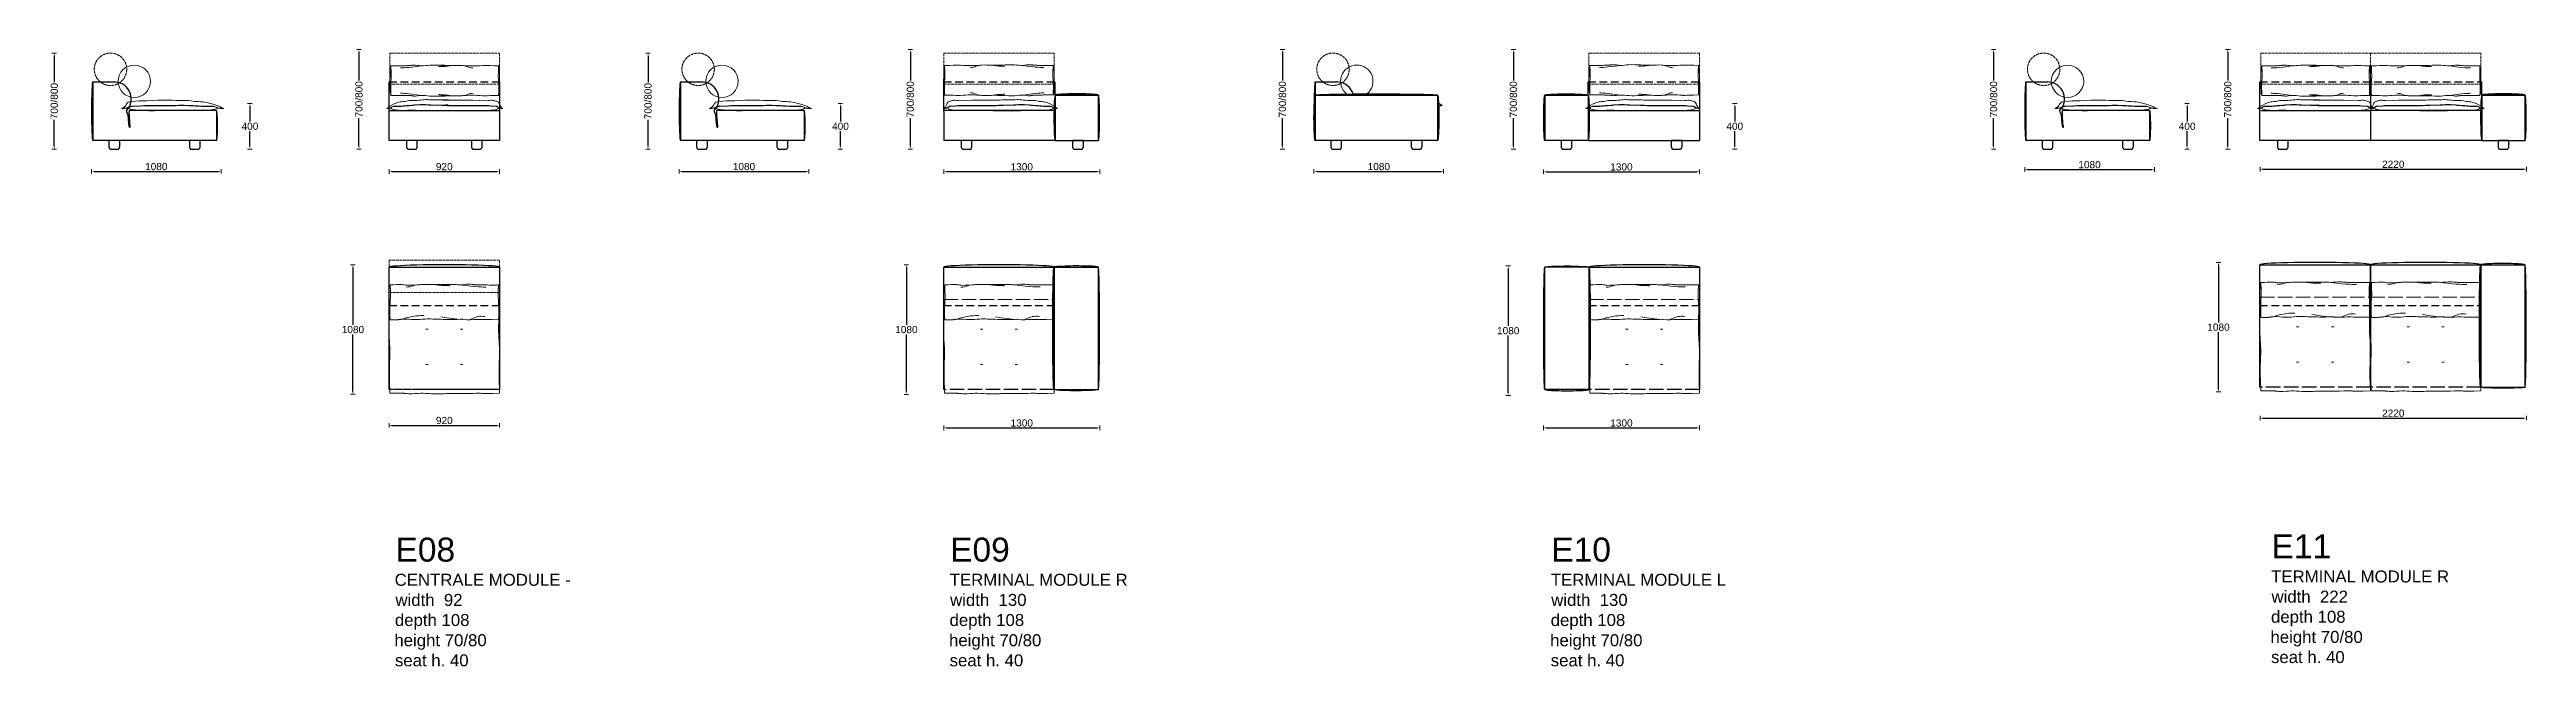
# Model space of a CAD drawing. Header units: millimetres. Extents: x 6668 to 47386, y -6732 to 35544.
# Drawn here: x 6668 to 27299, y 23786 to 28930 of the extents above; entities that cross this region are included whole.
import ezdxf

# ---------------------------------------------------------------- set-up
doc = ezdxf.new("R2010")
doc.units = ezdxf.units.MM
doc.linetypes.add('ACAD_ISO02W100', pattern=[15, 12, -3])
doc.linetypes.add('NASCOSTA', pattern=[9.525, 6.35, -3.175])
doc.layers.add('_ARREDO', color=7, linetype='Continuous')
doc.layers.add('TESTO', color=1, linetype='Continuous')
for name, color, linetype, lineweight in [('_CUSCINO SEDUTA', 8, 'Continuous', 9), ('_QUOTE', 1, 'Continuous', 9), ('_RULLO', 8, 'Continuous', 9)]:
    doc.layers.add(name, color=color, linetype=linetype, lineweight=lineweight)
doc.styles.add('Arial', font='arial.ttf')
doc.styles.get("Standard").update_dxf_attribs({"font": 'arial.ttf'})
doc.dimstyles.new('1_1', dxfattribs={"dimscale": 15, "dimtxt": 4, "dimasz": 1.5, "dimexe": 1.25, "dimexo": 2, "dimtad": 1, "dimtih": 1, "dimtoh": 1, "dimdec": 0, "dimtxsty": 'Standard', "dimcen": 2.5, "dimclrd": 256, "dimclre": 256, "dimclrt": 256, "dimadec": 0, "dimazin": 0, "dimtfac": 1, "dimtdec": 0, "dimtmove": 0, "dimatfit": 3, "dimfxl": 1.25, "dimfxlon": 1, "dimlwe": 0, "dimarcsym": 0})

msp = doc.modelspace()

# ---------------------------------------------------------------- texts
at = {"layer": 'TESTO', "style": 'Arial'}
for s, height, p in [('E08', 200, (9549.3, 24660.8)), ('E09', 200, (14169.3, 24660.8)), ('E10', 200, (19176.4, 24660.8)), ('E11', 200, (25176.1, 24688.2)), ('CENTRALE MODULE -', 100, (9542.3, 24459.5)), ('TERMINAL MODULE R', 100, (14166, 24459.5)), ('TERMINAL MODULE L', 100, (19173.1, 24459.5)), ('TERMINAL MODULE R', 100, (25172.8, 24486.9)), ('width  92', 100, (9548.9, 24291.7)), ('width  130', 100, (14168.9, 24291.7)), ('width  130', 100, (19176, 24291.7)), ('width  222', 100, (25175.7, 24319.1)), ('depth 108', 100, (9544.5, 24124)), ('depth 108', 100, (14164.5, 24124)), ('depth 108', 100, (19171.6, 24124)), ('depth 108', 100, (25171.3, 24151.4)), ('height 70/80', 100, (9540.1, 23955.6)), ('height 70/80', 100, (14160.1, 23955.6)), ('height 70/80', 100, (19167.2, 23955.6)), ('height 70/80', 100, (25166.9, 23983.1)), ('seat h. 40', 100, (9545, 23787.9)), ('seat h. 40', 100, (14165, 23787.9)), ('seat h. 40', 100, (19172.1, 23787.9)), ('seat h. 40', 100, (25171.8, 23815.3))]:
    msp.add_text(s, height=height, dxfattribs=at).set_placement(p)

# ---------------------------------------------------------------- blocks, each defined once
blk = doc.blocks.new('armrest_38')
at = {"layer": '_ARREDO'}
for p, q in [((-19, -102), (-19, 0)), ((-19, 0), (18, 0)), ((18, -102), (18, 0)), ((-19, -102), (18, -102))]:
    blk.add_line(p, q, dxfattribs=at)
at = {"layer": '_ARREDO', "extrusion": (0, 0, -1)}
for centre, major_axis, ratio, start_param, end_param in [((-19, -51), (0, 51), 0.019608, 3.141593, 6.283185), ((-0.5, -102), (-18.5, 0), 0.054047, 3.14149, 6.304844)]:
    blk.add_ellipse(centre, major_axis=major_axis, ratio=ratio, start_param=start_param, end_param=end_param, dxfattribs=at)
at = {"layer": '_ARREDO'}
for centre, major_axis, ratio, start_param, end_param in [((-0.5, 0), (18.5, 0), 0.054047, -0.000103, 3.163251), ((18, -51), (0, 51), 0.019608, 3.141593, 6.283185)]:
    blk.add_ellipse(centre, major_axis=major_axis, ratio=ratio, start_param=start_param, end_param=end_param, dxfattribs=at)
blk = doc.blocks.new('mr_central_90')
at = {"layer": '_ARREDO'}
for p, q in [((-46, -102), (-46, 0)), ((-46, 0), (46, 0)), ((46, 0), (46, -102))]:
    blk.add_line(p, q, dxfattribs=at)
at = {"layer": '_ARREDO', "linetype": 'ACAD_ISO02W100'}
blk.add_line((46, -102), (-46, -102), dxfattribs=at)
at = {"layer": '_ARREDO'}
blk.add_ellipse((0, 0), major_axis=(46, 0), ratio=0.043679, start_param=-0.000011, end_param=3.141593, dxfattribs=at)
at = {"layer": '_CUSCINO SEDUTA'}
for p, q in [((-15.5, -51.7), (-13.5, -51.7)), ((13.5, -51.7), (15.5, -51.7)), ((-15.5, -81.2), (-13.5, -81.2)), ((13.5, -81.2), (15.5, -81.2))]:
    blk.add_line(p, q, dxfattribs=at)
at = {"layer": '_CUSCINO SEDUTA', "lineweight": 9}
for points, degree in [([(-46.1, -56), (-46.3, -52), (-46.2, -47.9), (-46, -43.8)], 3), ([(-45.4, -69.6), (-45.5, -65.1), (-45.9, -60.6), (-46.1, -56)], 3), ([(45.3, -56.1), (45.1, -51.9), (45.1, -47.7), (45.4, -43.6)], 3), ([(46, -69.6), (45.9, -65.1), (45.4, -60.6), (45.3, -56.1)], 3), ([(-45.6, -97.4), (-45.8, -91.2), (-45.8, -84.9), (-45.6, -78.7)], 3), ([(-45.6, -78.7), (-45.5, -75.7), (-45.3, -72.6), (-45.4, -69.6)], 3), ([(45.7, -97.4), (45.5, -91.2), (45.6, -85), (45.8, -78.8)], 3), ([(45.8, -78.8), (45.9, -75.7), (46, -72.7), (46, -69.6)], 3), ([(-45.4, -105), (-45.4, -102.4), (-45.5, -99.9), (-45.6, -97.4)], 3), ([(46, -105), (46, -102.5), (45.8, -99.9), (45.7, -97.4)], 3), ([(-31.2, -105.4), (-35.9, -104.9), (-45.4, -105)], 2), ([(-31.2, -105.4), (-30.4, -105.5), (-29.6, -105.6), (-28.7, -105.6)], 3), ([(-28.7, -105.6), (-26.1, -105.7), (-22.5, -105.2), (-19.9, -105.1)], 3), ([(-19.9, -105.1), (-17, -105), (-14, -105.4), (-11.1, -105.5)], 3), ([(-11.1, -105.5), (-6.9, -105.8), (-2.6, -105.5), (1.6, -105.4)], 3), ([(1.6, -105.4), (7.8, -105.2), (14.1, -105.2), (20.3, -105.4)], 3), ([(20.3, -105.4), (32.1, -104.7), (27.9, -105.3), (34.5, -105.3)], 3), ([(34.5, -105.3), (35.2, -105.3), (35.8, -105.4), (46, -105)], 3)]:
    blk.add_open_spline(points, degree=degree, dxfattribs=at)
at = {"layer": '_RULLO', "linetype": 'ACAD_ISO02W100'}
blk.add_lwpolyline([(-46, 0), (-46, -27), (46, -27), (46, 0)], close=True, dxfattribs=at)
at = {"layer": '_RULLO'}
blk.add_ellipse((-45.2, -29.3), major_axis=(0, 14.5), ratio=0.069077, start_param=0, end_param=3.141593, dxfattribs=at)
at = {"layer": '_RULLO', "extrusion": (0, 0, -1)}
blk.add_ellipse((45.2, -29.3), major_axis=(0, 14.5), ratio=0.069077, start_param=0, end_param=3.141593, dxfattribs=at)
at = {"layer": '_RULLO', "lineweight": 9}
for points, degree in [([(-33.2, -14.8), (-33.9, -14.4), (-36.9, -14.3), (-45.2, -14.8)], 3), ([(-44.9, -25.3), (-44.9, -24.6), (-44.8, -24), (-45.2, -14.8)], 3), ([(-16.4, -14.4), (-29.3, -15.1), (-31.1, -15.4), (-33.2, -14.8)], 3), ([(-31.8, -16.6), (-26.6, -16.6), (-26.6, -14.4), (-16.4, -14.4)], 3), ([(2.2, -14.4), (-4, -14.6), (-10.2, -14.6), (-16.4, -14.4)], 3), ([(-7.1, -14.6), (-1.6, -15.4), (4.7, -15.4)], 2), ([(10, -14.5), (8.3, -14.6), (6.5, -14.3), (2.2, -14.4)], 3), ([(12.7, -14.7), (11.6, -14.6), (11.1, -14.5), (10, -14.5)], 3), ([(20.6, -14.2), (17.9, -14.1), (15.3, -14.6), (12.7, -14.7)], 3), ([(12.7, -14.7), (27.4, -16.5), (32.4, -16.5), (34.4, -16.5)], 3), ([(23.1, -14.4), (22.2, -14.3), (21.4, -14.2), (20.6, -14.2)], 3), ([(23.1, -14.4), (27.7, -14.9), (45.2, -14.8)], 2), ([(44.9, -25.4), (44.8, -24.7), (44.8, -24), (45.2, -14.8)], 3), ([(-45.2, -43.8), (-45.5, -34.5), (-45.3, -29.9), (-44.9, -25.3)], 3), ([(-34.8, -43.3), (-27, -40.3), (-19.4, -40.3), (-16.9, -40.3)], 3), ([(33.7, -41.2), (29.7, -40.3), (26.3, -41.3), (21.6, -43.7)], 3), ([(45.2, -43.8), (45.5, -34.5), (45.3, -29.9), (44.9, -25.4)], 3), ([(-36.1, -43.4), (-37.7, -44), (-45.2, -43.8)], 2), ([(-36.1, -43.4), (-35.2, -43.3), (-34.4, -43.2), (-33.6, -43.2)], 3), ([(-33.6, -43.2), (-30.9, -43.1), (-28.3, -43.6), (-24.7, -43.7)], 3), ([(-24.7, -43.7), (-21.8, -43.8), (-18.9, -43.4), (-15.9, -43.2)], 3), ([(-15.9, -43.2), (-11.7, -43), (-7.5, -43.3), (-3.2, -43.4)], 3), ([(-3.2, -43.4), (3, -43.6), (9.2, -43.6), (15.4, -43.4)], 3), ([(-2.8, -41.3), (10.5, -44.1), (21.5, -44), (26.6, -43.5)], 3), ([(26.6, -43.5), (27.3, -43.5), (28, -43.4), (45.2, -43.8)], 3)]:
    blk.add_open_spline(points, degree=degree, dxfattribs=at)
blk = doc.blocks.new('*D323')
at = {"layer": '_QUOTE', "lineweight": 0, "transparency": 16777216}
for p, q in [((9496, 27932), (9496, 27894)), ((10416, 27932), (10416, 27894))]:
    blk.add_line(p, q, dxfattribs=at)
at = {"layer": '_QUOTE', "lineweight": -2, "transparency": 16777216}
blk.add_line((9519, 27913), (10394, 27913), dxfattribs=at)
at = {"layer": '_QUOTE', "transparency": 16777216}
for points in [[(9519, 27917), (9519, 27909), (9496, 27913)], [(10394, 27917), (10394, 27909), (10416, 27913)]]:
    blk.add_solid(points, dxfattribs=at)
at = {"layer": 'Defpoints', "color": 0, "transparency": 16777216}
for p in [(9496, 28240), (10416, 28240), (10416, 27913)]:
    blk.add_point(p, dxfattribs=at)
at = {"layer": '_QUOTE', "transparency": 16777216, "insert": (9956, 27953), "char_height": 60, "attachment_point": 5}
blk.add_mtext('920', dxfattribs=at)
blk = doc.blocks.new('*D220')
at = {"layer": '_QUOTE', "lineweight": 0, "transparency": 16777216}
for p, q in [((9214, 27135), (9176, 27135)), ((9214, 26056), (9176, 26056))]:
    blk.add_line(p, q, dxfattribs=at)
at = {"layer": '_QUOTE', "lineweight": -2, "transparency": 16777216}
for p, q in [((9195, 27113), (9195, 26635)), ((9195, 26078), (9195, 26555))]:
    blk.add_line(p, q, dxfattribs=at)
at = {"layer": '_QUOTE', "transparency": 16777216}
for points in [[(9191, 27113), (9199, 27113), (9195, 27135)], [(9191, 26078), (9199, 26078), (9195, 26056)]]:
    blk.add_solid(points, dxfattribs=at)
at = {"layer": 'Defpoints', "color": 0, "transparency": 16777216}
for p in [(9956, 27135), (9195, 26056), (9972, 26056)]:
    blk.add_point(p, dxfattribs=at)
at = {"layer": '_QUOTE', "transparency": 16777216, "insert": (9195, 26595), "char_height": 60, "attachment_point": 5}
blk.add_mtext('1080', dxfattribs=at)
blk = doc.blocks.new('*D312')
at = {"layer": '_QUOTE', "lineweight": 0, "transparency": 16777216}
for p, q in [((9496, 25816), (9496, 25778)), ((10416, 25816), (10416, 25778))]:
    blk.add_line(p, q, dxfattribs=at)
at = {"layer": '_QUOTE', "lineweight": -2, "transparency": 16777216}
blk.add_line((9519, 25797), (10394, 25797), dxfattribs=at)
at = {"layer": '_QUOTE', "transparency": 16777216}
for points in [[(9519, 25801), (9519, 25793), (9496, 25797)], [(10394, 25801), (10394, 25793), (10416, 25797)]]:
    blk.add_solid(points, dxfattribs=at)
at = {"layer": 'Defpoints', "color": 0, "transparency": 16777216}
for p in [(9496, 26124), (10416, 26124), (10416, 25797)]:
    blk.add_point(p, dxfattribs=at)
at = {"layer": '_QUOTE', "transparency": 16777216, "insert": (9956, 25837), "char_height": 60, "attachment_point": 5}
blk.add_mtext('920', dxfattribs=at)
blk = doc.blocks.new('*D356')
at = {"layer": '_QUOTE', "lineweight": 0, "transparency": 16777216}
for p, q in [((14116, 27931), (14116, 27893)), ((15416, 27931), (15416, 27893))]:
    blk.add_line(p, q, dxfattribs=at)
at = {"layer": '_QUOTE', "lineweight": -2, "transparency": 16777216}
blk.add_line((14139, 27912), (15393, 27912), dxfattribs=at)
at = {"layer": '_QUOTE', "transparency": 16777216}
for points in [[(14139, 27916), (14139, 27908), (14116, 27912)], [(15393, 27916), (15393, 27908), (15416, 27912)]]:
    blk.add_solid(points, dxfattribs=at)
at = {"layer": 'Defpoints', "color": 0, "transparency": 16777216}
for p in [(14116, 28274), (15416, 28360), (15416, 27912)]:
    blk.add_point(p, dxfattribs=at)
at = {"layer": '_QUOTE', "transparency": 16777216, "insert": (14766, 27952), "char_height": 60, "attachment_point": 5}
blk.add_mtext('1300', dxfattribs=at)
blk = doc.blocks.new('*D313')
at = {"layer": '_QUOTE', "lineweight": 0, "transparency": 16777216}
for p, q in [((14116, 25795), (14116, 25757)), ((15416, 25795), (15416, 25757))]:
    blk.add_line(p, q, dxfattribs=at)
at = {"layer": '_QUOTE', "lineweight": -2, "transparency": 16777216}
blk.add_line((14139, 25776), (15393, 25776), dxfattribs=at)
at = {"layer": '_QUOTE', "transparency": 16777216}
for points in [[(14139, 25780), (14139, 25772), (14116, 25776)], [(15393, 25780), (15393, 25772), (15416, 25776)]]:
    blk.add_solid(points, dxfattribs=at)
at = {"layer": 'Defpoints', "color": 0, "transparency": 16777216}
for p in [(15416, 26222), (14116, 26137), (15416, 25776)]:
    blk.add_point(p, dxfattribs=at)
at = {"layer": '_QUOTE', "transparency": 16777216, "insert": (14766, 25816), "char_height": 60, "attachment_point": 5}
blk.add_mtext('1300', dxfattribs=at)
blk = doc.blocks.new('*D361')
at = {"layer": '_QUOTE', "lineweight": 0, "transparency": 16777216}
for p, q in [((7017, 27933), (7017, 27896)), ((8097, 27933), (8097, 27896))]:
    blk.add_line(p, q, dxfattribs=at)
at = {"layer": '_QUOTE', "lineweight": -2, "transparency": 16777216}
blk.add_line((7040, 27914), (8075, 27914), dxfattribs=at)
at = {"layer": '_QUOTE', "transparency": 16777216}
for points in [[(7040, 27918), (7040, 27911), (7017, 27914)], [(8075, 27918), (8075, 27911), (8097, 27914)]]:
    blk.add_solid(points, dxfattribs=at)
at = {"layer": 'Defpoints', "color": 0, "transparency": 16777216}
for p in [(7017, 28415), (8097, 28316), (8097, 27914)]:
    blk.add_point(p, dxfattribs=at)
at = {"layer": '_QUOTE', "transparency": 16777216, "insert": (7557, 27954), "char_height": 60, "attachment_point": 5}
blk.add_mtext('1080', dxfattribs=at)
blk = doc.blocks.new('*D362')
at = {"layer": '_QUOTE', "lineweight": 0, "transparency": 16777216}
for p, q in [((11912, 27933), (11912, 27896)), ((12992, 27933), (12992, 27896))]:
    blk.add_line(p, q, dxfattribs=at)
at = {"layer": '_QUOTE', "lineweight": -2, "transparency": 16777216}
blk.add_line((11935, 27914), (12970, 27914), dxfattribs=at)
at = {"layer": '_QUOTE', "transparency": 16777216}
for points in [[(11935, 27918), (11935, 27911), (11912, 27914)], [(12970, 27918), (12970, 27911), (12992, 27914)]]:
    blk.add_solid(points, dxfattribs=at)
at = {"layer": 'Defpoints', "color": 0, "transparency": 16777216}
for p in [(11912, 28415), (12992, 28295), (12992, 27914)]:
    blk.add_point(p, dxfattribs=at)
at = {"layer": '_QUOTE', "transparency": 16777216, "insert": (12452, 27954), "char_height": 60, "attachment_point": 5}
blk.add_mtext('1080', dxfattribs=at)
blk = doc.blocks.new('*D363')
at = {"layer": '_QUOTE', "lineweight": 0, "transparency": 16777216}
for p, q in [((13823, 27135), (13786, 27135)), ((13823, 26055), (13786, 26055))]:
    blk.add_line(p, q, dxfattribs=at)
at = {"layer": '_QUOTE', "lineweight": -2, "transparency": 16777216}
for p, q in [((13805, 27113), (13805, 26635)), ((13805, 26078), (13805, 26555))]:
    blk.add_line(p, q, dxfattribs=at)
at = {"layer": '_QUOTE', "transparency": 16777216}
for points in [[(13801, 27113), (13808, 27113), (13805, 27135)], [(13801, 26078), (13808, 26078), (13805, 26055)]]:
    blk.add_solid(points, dxfattribs=at)
at = {"layer": 'Defpoints', "color": 0, "transparency": 16777216}
for p in [(13805, 27135), (14576, 27135), (14779, 26055)]:
    blk.add_point(p, dxfattribs=at)
at = {"layer": '_QUOTE', "transparency": 16777216, "insert": (13805, 26595), "char_height": 60, "attachment_point": 5}
blk.add_mtext('1080', dxfattribs=at)
blk = doc.blocks.new('*D265')
at = {"layer": '_QUOTE', "lineweight": 0, "transparency": 16777216}
for p, q in [((6726, 28900), (6688, 28900)), ((6726, 28100), (6688, 28100))]:
    blk.add_line(p, q, dxfattribs=at)
at = {"layer": '_QUOTE', "lineweight": -2, "transparency": 16777216}
for p, q in [((6707, 28878), (6707, 28657)), ((6707, 28123), (6707, 28343))]:
    blk.add_line(p, q, dxfattribs=at)
at = {"layer": '_QUOTE', "transparency": 16777216}
for points in [[(6703, 28878), (6711, 28878), (6707, 28900)], [(6703, 28123), (6711, 28123), (6707, 28100)]]:
    blk.add_solid(points, dxfattribs=at)
at = {"layer": 'Defpoints', "color": 0, "transparency": 16777216}
for p in [(7277, 28900), (6707, 28100), (7470, 28100)]:
    blk.add_point(p, dxfattribs=at)
at = {"layer": '_QUOTE', "transparency": 16777216, "insert": (6707, 28500), "char_height": 60, "attachment_point": 5, "rotation": 90}
blk.add_mtext('700/800', dxfattribs=at)
blk = doc.blocks.new('*D266')
at = {"layer": '_QUOTE', "lineweight": 0, "transparency": 16777216}
for p, q in [((9264, 28930), (9226, 28930)), ((9264, 28100), (9226, 28100))]:
    blk.add_line(p, q, dxfattribs=at)
at = {"layer": '_QUOTE', "lineweight": -2, "transparency": 16777216}
for p, q in [((9245, 28908), (9245, 28672)), ((9245, 28123), (9245, 28358))]:
    blk.add_line(p, q, dxfattribs=at)
at = {"layer": '_QUOTE', "transparency": 16777216}
for points in [[(9241, 28908), (9249, 28908), (9245, 28930)], [(9241, 28123), (9249, 28123), (9245, 28100)]]:
    blk.add_solid(points, dxfattribs=at)
at = {"layer": 'Defpoints', "color": 0, "transparency": 16777216}
for p in [(9815, 28930), (9245, 28100), (10007, 28100)]:
    blk.add_point(p, dxfattribs=at)
at = {"layer": '_QUOTE', "transparency": 16777216, "insert": (9245, 28515), "char_height": 60, "attachment_point": 5, "rotation": 90}
blk.add_mtext('700/800', dxfattribs=at)
blk = doc.blocks.new('*D267')
at = {"layer": '_QUOTE', "lineweight": 0, "transparency": 16777216}
for p, q in [((11672, 28900), (11634, 28900)), ((11672, 28100), (11634, 28100))]:
    blk.add_line(p, q, dxfattribs=at)
at = {"layer": '_QUOTE', "lineweight": -2, "transparency": 16777216}
for p, q in [((11653, 28878), (11653, 28657)), ((11653, 28123), (11653, 28343))]:
    blk.add_line(p, q, dxfattribs=at)
at = {"layer": '_QUOTE', "transparency": 16777216}
for points in [[(11649, 28878), (11657, 28878), (11653, 28900)], [(11649, 28123), (11657, 28123), (11653, 28100)]]:
    blk.add_solid(points, dxfattribs=at)
at = {"layer": 'Defpoints', "color": 0, "transparency": 16777216}
for p in [(12223, 28900), (11653, 28100), (12415, 28100)]:
    blk.add_point(p, dxfattribs=at)
at = {"layer": '_QUOTE', "transparency": 16777216, "insert": (11653, 28500), "char_height": 60, "attachment_point": 5, "rotation": 90}
blk.add_mtext('700/800', dxfattribs=at)
blk = doc.blocks.new('*D268')
at = {"layer": '_QUOTE', "lineweight": 0, "transparency": 16777216}
for p, q in [((13856, 28930), (13819, 28930)), ((13856, 28100), (13819, 28100))]:
    blk.add_line(p, q, dxfattribs=at)
at = {"layer": '_QUOTE', "lineweight": -2, "transparency": 16777216}
for p, q in [((13838, 28908), (13838, 28672)), ((13838, 28123), (13838, 28358))]:
    blk.add_line(p, q, dxfattribs=at)
at = {"layer": '_QUOTE', "transparency": 16777216}
for points in [[(13834, 28908), (13841, 28908), (13838, 28930)], [(13834, 28123), (13841, 28123), (13838, 28100)]]:
    blk.add_solid(points, dxfattribs=at)
at = {"layer": 'Defpoints', "color": 0, "transparency": 16777216}
for p in [(14408, 28930), (13838, 28100), (14600, 28100)]:
    blk.add_point(p, dxfattribs=at)
at = {"layer": '_QUOTE', "transparency": 16777216, "insert": (13838, 28515), "char_height": 60, "attachment_point": 5, "rotation": 90}
blk.add_mtext('700/800', dxfattribs=at)
blk = doc.blocks.new('*D355')
at = {"layer": '_QUOTE', "lineweight": 0, "transparency": 16777216}
for p, q in [((8318, 28480), (8355, 28480)), ((8318, 28100), (8355, 28100))]:
    blk.add_line(p, q, dxfattribs=at)
at = {"layer": '_QUOTE', "lineweight": -2, "transparency": 16777216}
for p, q in [((8337, 28458), (8337, 28330)), ((8337, 28123), (8337, 28250))]:
    blk.add_line(p, q, dxfattribs=at)
at = {"layer": '_QUOTE', "transparency": 16777216}
for points in [[(8333, 28458), (8340, 28458), (8337, 28480)], [(8333, 28123), (8340, 28123), (8337, 28100)]]:
    blk.add_solid(points, dxfattribs=at)
at = {"layer": 'Defpoints', "color": 0, "transparency": 16777216}
for p in [(7693, 28480), (7693, 28100), (8337, 28100)]:
    blk.add_point(p, dxfattribs=at)
at = {"layer": '_QUOTE', "transparency": 16777216, "insert": (8337, 28290), "char_height": 60, "attachment_point": 5}
blk.add_mtext('400', dxfattribs=at)
blk = doc.blocks.new('*D299')
at = {"layer": '_QUOTE', "lineweight": 0, "transparency": 16777216}
for p, q in [((13237, 28480), (13274, 28480)), ((13237, 28100), (13274, 28100))]:
    blk.add_line(p, q, dxfattribs=at)
at = {"layer": '_QUOTE', "lineweight": -2, "transparency": 16777216}
for p, q in [((13256, 28458), (13256, 28330)), ((13256, 28123), (13256, 28250))]:
    blk.add_line(p, q, dxfattribs=at)
at = {"layer": '_QUOTE', "transparency": 16777216}
for points in [[(13252, 28458), (13259, 28458), (13256, 28480)], [(13252, 28123), (13259, 28123), (13256, 28100)]]:
    blk.add_solid(points, dxfattribs=at)
at = {"layer": 'Defpoints', "color": 0, "transparency": 16777216}
for p in [(12612, 28480), (12612, 28100), (13256, 28100)]:
    blk.add_point(p, dxfattribs=at)
at = {"layer": '_QUOTE', "transparency": 16777216, "insert": (13256, 28290), "char_height": 60, "attachment_point": 5}
blk.add_mtext('400', dxfattribs=at)
blk = doc.blocks.new('PIEDINO MIAMI SOFT_PANAMA H7CM')
at = {"color": 0, "linetype": 'ByBlock', "lineweight": -2}
for points in [[(45, 0), (-45, 0)], [(-45, 0), (-45, -50)], [(-45, -50), (-45, -51), (-45, -52), (-45, -53), (-45, -54), (-45, -55), (-44, -55), (-44, -56), (-44, -57), (-44, -58), (-43, -59), (-43, -59), (-43, -60), (-42, -61), (-42, -62), (-42, -62), (-41, -63), (-41, -64), (-40, -64), (-40, -65), (-39, -66), (-39, -66), (-38, -67), (-37, -67), (-37, -68), (-36, -69), (-35, -69), (-35, -70), (-34, -70)], [(-34, -70), (34, -70)], [(34, -70), (35, -70), (35, -69), (36, -69), (37, -68), (37, -67), (38, -67), (39, -66), (39, -66), (40, -65), (40, -64), (41, -64), (41, -63), (42, -62), (42, -62), (42, -61), (43, -60), (43, -59), (43, -59), (44, -58), (44, -57), (44, -56), (44, -55), (45, -55), (45, -54), (45, -53), (45, -52), (45, -51), (45, -50)], [(45, -50), (45, 0)]]:
    blk.add_lwpolyline(points, dxfattribs=at)
blk = doc.blocks.new('*D364')
at = {"layer": '_QUOTE', "lineweight": 0, "transparency": 16777216}
for p, q in [((17200, 27933), (17200, 27896)), ((18280, 27933), (18280, 27896))]:
    blk.add_line(p, q, dxfattribs=at)
at = {"layer": '_QUOTE', "lineweight": -2, "transparency": 16777216}
blk.add_line((17223, 27914), (18258, 27914), dxfattribs=at)
at = {"layer": '_QUOTE', "transparency": 16777216}
for points in [[(17223, 27918), (17223, 27911), (17200, 27914)], [(18258, 27918), (18258, 27911), (18280, 27914)]]:
    blk.add_solid(points, dxfattribs=at)
at = {"layer": 'Defpoints', "color": 0, "transparency": 16777216}
for p in [(17200, 28415), (18280, 28360), (18280, 27914)]:
    blk.add_point(p, dxfattribs=at)
at = {"layer": '_QUOTE', "transparency": 16777216, "insert": (17740, 27954), "char_height": 60, "attachment_point": 5}
blk.add_mtext('1080', dxfattribs=at)
blk = doc.blocks.new('*D365')
at = {"layer": '_QUOTE', "lineweight": 0, "transparency": 16777216}
for p, q in [((19111, 27930), (19111, 27893)), ((20411, 27930), (20411, 27893))]:
    blk.add_line(p, q, dxfattribs=at)
at = {"layer": '_QUOTE', "lineweight": -2, "transparency": 16777216}
blk.add_line((19134, 27911), (20389, 27911), dxfattribs=at)
at = {"layer": '_QUOTE', "transparency": 16777216}
for points in [[(19134, 27915), (19134, 27908), (19111, 27911)], [(20389, 27915), (20389, 27908), (20411, 27911)]]:
    blk.add_solid(points, dxfattribs=at)
at = {"layer": 'Defpoints', "color": 0, "transparency": 16777216}
for p in [(19111, 28360), (20411, 28312), (20411, 27911)]:
    blk.add_point(p, dxfattribs=at)
at = {"layer": '_QUOTE', "transparency": 16777216, "insert": (19761, 27951), "char_height": 60, "attachment_point": 5}
blk.add_mtext('1300', dxfattribs=at)
blk = doc.blocks.new('*D366')
at = {"layer": '_QUOTE', "lineweight": 0, "transparency": 16777216}
for p, q in [((19111, 25795), (19111, 25757)), ((20411, 25795), (20411, 25757))]:
    blk.add_line(p, q, dxfattribs=at)
at = {"layer": '_QUOTE', "lineweight": -2, "transparency": 16777216}
blk.add_line((19134, 25776), (20389, 25776), dxfattribs=at)
at = {"layer": '_QUOTE', "transparency": 16777216}
for points in [[(19134, 25780), (19134, 25772), (19111, 25776)], [(20389, 25780), (20389, 25772), (20411, 25776)]]:
    blk.add_solid(points, dxfattribs=at)
at = {"layer": 'Defpoints', "color": 0, "transparency": 16777216}
for p in [(19111, 26606), (20411, 26529), (20411, 25776)]:
    blk.add_point(p, dxfattribs=at)
at = {"layer": '_QUOTE', "transparency": 16777216, "insert": (19761, 25816), "char_height": 60, "attachment_point": 5}
blk.add_mtext('1300', dxfattribs=at)
blk = doc.blocks.new('*D342')
at = {"layer": '_QUOTE', "lineweight": 0, "transparency": 16777216}
for p, q in [((18836, 27126), (18799, 27126)), ((18836, 26046), (18799, 26046))]:
    blk.add_line(p, q, dxfattribs=at)
at = {"layer": '_QUOTE', "lineweight": -2, "transparency": 16777216}
for p, q in [((18818, 27103), (18818, 26626)), ((18818, 26068), (18818, 26546))]:
    blk.add_line(p, q, dxfattribs=at)
at = {"layer": '_QUOTE', "transparency": 16777216}
for points in [[(18814, 27103), (18821, 27103), (18818, 27126)], [(18814, 26068), (18821, 26068), (18818, 26046)]]:
    blk.add_solid(points, dxfattribs=at)
at = {"layer": 'Defpoints', "color": 0, "transparency": 16777216}
for p in [(18818, 27126), (19308, 27126), (19885, 26046)]:
    blk.add_point(p, dxfattribs=at)
at = {"layer": '_QUOTE', "transparency": 16777216, "insert": (18818, 26586), "char_height": 60, "attachment_point": 5}
blk.add_mtext('1080', dxfattribs=at)
blk = doc.blocks.new('*D269')
at = {"layer": '_QUOTE', "lineweight": 0, "transparency": 16777216}
for p, q in [((16956, 28930), (16918, 28930)), ((16956, 28100), (16918, 28100))]:
    blk.add_line(p, q, dxfattribs=at)
at = {"layer": '_QUOTE', "lineweight": -2, "transparency": 16777216}
for p, q in [((16937, 28908), (16937, 28672)), ((16937, 28123), (16937, 28358))]:
    blk.add_line(p, q, dxfattribs=at)
at = {"layer": '_QUOTE', "transparency": 16777216}
for points in [[(16933, 28908), (16941, 28908), (16937, 28930)], [(16933, 28123), (16941, 28123), (16937, 28100)]]:
    blk.add_solid(points, dxfattribs=at)
at = {"layer": 'Defpoints', "color": 0, "transparency": 16777216}
for p in [(17507, 28930), (16937, 28100), (17699, 28100)]:
    blk.add_point(p, dxfattribs=at)
at = {"layer": '_QUOTE', "transparency": 16777216, "insert": (16937, 28515), "char_height": 60, "attachment_point": 5, "rotation": 90}
blk.add_mtext('700/800', dxfattribs=at)
blk = doc.blocks.new('*D270')
at = {"layer": '_QUOTE', "lineweight": 0, "transparency": 16777216}
for p, q in [((18880, 28930), (18842, 28930)), ((18880, 28100), (18842, 28100))]:
    blk.add_line(p, q, dxfattribs=at)
at = {"layer": '_QUOTE', "lineweight": -2, "transparency": 16777216}
for p, q in [((18861, 28908), (18861, 28672)), ((18861, 28123), (18861, 28358))]:
    blk.add_line(p, q, dxfattribs=at)
at = {"layer": '_QUOTE', "transparency": 16777216}
for points in [[(18857, 28908), (18865, 28908), (18861, 28930)], [(18857, 28123), (18865, 28123), (18861, 28100)]]:
    blk.add_solid(points, dxfattribs=at)
at = {"layer": 'Defpoints', "color": 0, "transparency": 16777216}
for p in [(19431, 28930), (18861, 28100), (19623, 28100)]:
    blk.add_point(p, dxfattribs=at)
at = {"layer": '_QUOTE', "transparency": 16777216, "insert": (18861, 28515), "char_height": 60, "attachment_point": 5, "rotation": 90}
blk.add_mtext('700/800', dxfattribs=at)
blk = doc.blocks.new('*D301')
at = {"layer": '_QUOTE', "lineweight": 0, "transparency": 16777216}
for p, q in [((20687, 28480), (20724, 28480)), ((20687, 28100), (20724, 28100))]:
    blk.add_line(p, q, dxfattribs=at)
at = {"layer": '_QUOTE', "lineweight": -2, "transparency": 16777216}
for p, q in [((20705, 28458), (20705, 28330)), ((20705, 28123), (20705, 28250))]:
    blk.add_line(p, q, dxfattribs=at)
at = {"layer": '_QUOTE', "transparency": 16777216}
for points in [[(20702, 28458), (20709, 28458), (20705, 28480)], [(20702, 28123), (20709, 28123), (20705, 28100)]]:
    blk.add_solid(points, dxfattribs=at)
at = {"layer": 'Defpoints', "color": 0, "transparency": 16777216}
for p in [(20062, 28480), (20062, 28100), (20705, 28100)]:
    blk.add_point(p, dxfattribs=at)
at = {"layer": '_QUOTE', "transparency": 16777216, "insert": (20705, 28290), "char_height": 60, "attachment_point": 5}
blk.add_mtext('400', dxfattribs=at)
blk = doc.blocks.new('*D343')
at = {"layer": '_QUOTE', "lineweight": 0, "transparency": 16777216}
for p, q in [((25080, 27952), (25080, 27914)), ((27299, 27952), (27299, 27914))]:
    blk.add_line(p, q, dxfattribs=at)
at = {"layer": '_QUOTE', "lineweight": -2, "transparency": 16777216}
blk.add_line((25102, 27933), (27277, 27933), dxfattribs=at)
at = {"layer": '_QUOTE', "transparency": 16777216}
for points in [[(25102, 27937), (25102, 27929), (25080, 27933)], [(27277, 27937), (27277, 27929), (27299, 27933)]]:
    blk.add_solid(points, dxfattribs=at)
at = {"layer": 'Defpoints', "color": 0, "transparency": 16777216}
for p in [(25080, 28290), (27299, 28360), (27299, 27933)]:
    blk.add_point(p, dxfattribs=at)
at = {"layer": '_QUOTE', "transparency": 16777216, "insert": (26190, 27973), "char_height": 60, "attachment_point": 5}
blk.add_mtext('2220', dxfattribs=at)
blk = doc.blocks.new('*D344')
at = {"layer": '_QUOTE', "lineweight": 0, "transparency": 16777216}
for p, q in [((23120, 27949), (23120, 27911)), ((24200, 27949), (24200, 27911))]:
    blk.add_line(p, q, dxfattribs=at)
at = {"layer": '_QUOTE', "lineweight": -2, "transparency": 16777216}
blk.add_line((23142, 27930), (24178, 27930), dxfattribs=at)
at = {"layer": '_QUOTE', "transparency": 16777216}
for points in [[(23142, 27934), (23142, 27926), (23120, 27930)], [(24178, 27934), (24178, 27926), (24200, 27930)]]:
    blk.add_solid(points, dxfattribs=at)
at = {"layer": 'Defpoints', "color": 0, "transparency": 16777216}
for p in [(23120, 28415), (24200, 28437), (24200, 27930)]:
    blk.add_point(p, dxfattribs=at)
at = {"layer": '_QUOTE', "transparency": 16777216, "insert": (23660, 27970), "char_height": 60, "attachment_point": 5}
blk.add_mtext('1080', dxfattribs=at)
blk = doc.blocks.new('*D234')
at = {"layer": '_QUOTE', "lineweight": 0, "transparency": 16777216}
for p, q in [((25080, 25876), (25080, 25839)), ((27299, 25876), (27299, 25839))]:
    blk.add_line(p, q, dxfattribs=at)
at = {"layer": '_QUOTE', "lineweight": -2, "transparency": 16777216}
blk.add_line((25102, 25858), (27277, 25858), dxfattribs=at)
at = {"layer": '_QUOTE', "transparency": 16777216}
for points in [[(25102, 25861), (25102, 25854), (25080, 25858)], [(27277, 25861), (27277, 25854), (27299, 25858)]]:
    blk.add_solid(points, dxfattribs=at)
at = {"layer": 'Defpoints', "color": 0, "transparency": 16777216}
for p in [(25080, 26214), (27299, 26282), (27299, 25858)]:
    blk.add_point(p, dxfattribs=at)
at = {"layer": '_QUOTE', "transparency": 16777216, "insert": (26190, 25898), "char_height": 60, "attachment_point": 5}
blk.add_mtext('2220', dxfattribs=at)
blk = doc.blocks.new('*D345')
at = {"layer": '_QUOTE', "lineweight": 0, "transparency": 16777216}
for p, q in [((24753, 27155), (24715, 27155)), ((24753, 26075), (24715, 26075))]:
    blk.add_line(p, q, dxfattribs=at)
at = {"layer": '_QUOTE', "lineweight": -2, "transparency": 16777216}
for p, q in [((24734, 27133), (24734, 26655)), ((24734, 26098), (24734, 26575))]:
    blk.add_line(p, q, dxfattribs=at)
at = {"layer": '_QUOTE', "transparency": 16777216}
for points in [[(24730, 27133), (24738, 27133), (24734, 27155)], [(24730, 26098), (24738, 26098), (24734, 26075)]]:
    blk.add_solid(points, dxfattribs=at)
at = {"layer": 'Defpoints', "color": 0, "transparency": 16777216}
for p in [(24734, 27155), (26460, 27155), (26378, 26075)]:
    blk.add_point(p, dxfattribs=at)
at = {"layer": '_QUOTE', "transparency": 16777216, "insert": (24734, 26615), "char_height": 60, "attachment_point": 5}
blk.add_mtext('1080', dxfattribs=at)
blk = doc.blocks.new('*D271')
at = {"layer": '_QUOTE', "lineweight": 0, "transparency": 16777216}
for p, q in [((22879, 28930), (22842, 28930)), ((22879, 28100), (22842, 28100))]:
    blk.add_line(p, q, dxfattribs=at)
at = {"layer": '_QUOTE', "lineweight": -2, "transparency": 16777216}
for p, q in [((22861, 28908), (22861, 28672)), ((22861, 28123), (22861, 28358))]:
    blk.add_line(p, q, dxfattribs=at)
at = {"layer": '_QUOTE', "transparency": 16777216}
for points in [[(22857, 28908), (22864, 28908), (22861, 28930)], [(22857, 28123), (22864, 28123), (22861, 28100)]]:
    blk.add_solid(points, dxfattribs=at)
at = {"layer": 'Defpoints', "color": 0, "transparency": 16777216}
for p in [(23431, 28930), (22861, 28100), (23623, 28100)]:
    blk.add_point(p, dxfattribs=at)
at = {"layer": '_QUOTE', "transparency": 16777216, "insert": (22861, 28515), "char_height": 60, "attachment_point": 5, "rotation": 90}
blk.add_mtext('700/800', dxfattribs=at)
blk = doc.blocks.new('*D272')
at = {"layer": '_QUOTE', "lineweight": 0, "transparency": 16777216}
for p, q in [((24830, 28930), (24792, 28930)), ((24830, 28100), (24792, 28100))]:
    blk.add_line(p, q, dxfattribs=at)
at = {"layer": '_QUOTE', "lineweight": -2, "transparency": 16777216}
for p, q in [((24811, 28908), (24811, 28672)), ((24811, 28123), (24811, 28358))]:
    blk.add_line(p, q, dxfattribs=at)
at = {"layer": '_QUOTE', "transparency": 16777216}
for points in [[(24807, 28908), (24815, 28908), (24811, 28930)], [(24807, 28123), (24815, 28123), (24811, 28100)]]:
    blk.add_solid(points, dxfattribs=at)
at = {"layer": 'Defpoints', "color": 0, "transparency": 16777216}
for p in [(25381, 28930), (24811, 28100), (25574, 28100)]:
    blk.add_point(p, dxfattribs=at)
at = {"layer": '_QUOTE', "transparency": 16777216, "insert": (24811, 28515), "char_height": 60, "attachment_point": 5, "rotation": 90}
blk.add_mtext('700/800', dxfattribs=at)
blk = doc.blocks.new('*D300')
at = {"layer": '_QUOTE', "lineweight": 0, "transparency": 16777216}
for p, q in [((24454, 28480), (24491, 28480)), ((24454, 28100), (24491, 28100))]:
    blk.add_line(p, q, dxfattribs=at)
at = {"layer": '_QUOTE', "lineweight": -2, "transparency": 16777216}
for p, q in [((24473, 28458), (24473, 28330)), ((24473, 28123), (24473, 28250))]:
    blk.add_line(p, q, dxfattribs=at)
at = {"layer": '_QUOTE', "transparency": 16777216}
for points in [[(24469, 28458), (24476, 28458), (24473, 28480)], [(24469, 28123), (24476, 28123), (24473, 28100)]]:
    blk.add_solid(points, dxfattribs=at)
at = {"layer": 'Defpoints', "color": 0, "transparency": 16777216}
for p in [(23829, 28480), (23829, 28100), (24473, 28100)]:
    blk.add_point(p, dxfattribs=at)
at = {"layer": '_QUOTE', "transparency": 16777216, "insert": (24473, 28290), "char_height": 60, "attachment_point": 5}
blk.add_mtext('400', dxfattribs=at)

# ---------------------------------------------------------------- dimensions: what is measured, and where the dimension line sits
at = {"layer": '_QUOTE'}
for base, p1, p2, picture, middle in [((6707.1, 28100.3), (7277.2, 28900.3), (7469.5, 28100.3), '*D265', (6707.1, 28500.3)), ((9245, 28100.3), (9815, 28930.2), (10007.4, 28100.3), '*D266', (9245, 28515.2)), ((11652.9, 28100.3), (12223, 28900.3), (12415.3, 28100.3), '*D267', (11652.9, 28500.3)), ((13837.7, 28100.3), (14407.8, 28930.2), (14600.1, 28100.3), '*D268', (13837.7, 28515.2)), ((16936.8, 28100.3), (17506.9, 28930.2), (17699.3, 28100.3), '*D269', (16936.8, 28515.2)), ((18860.8, 28100.3), (19430.8, 28930.2), (19623.2, 28100.3), '*D270', (18860.8, 28515.2)), ((22860.7, 28100.3), (23430.7, 28930.2), (23623.1, 28100.3), '*D271', (22860.7, 28515.2)), ((24811.1, 28100.3), (25381.2, 28930.2), (25573.5, 28100.3), '*D272', (24811.1, 28515.2))]:
    dim = msp.add_linear_dim(base=base, p1=p1, p2=p2, angle=90, text='700/800', dimstyle='1_1', dxfattribs=at)
    dim.commit()
    dim.dimension.update_dxf_attribs({"geometry": picture, "text_midpoint": middle, "text_rotation": 90})
for base, p1, p2, picture, middle in [((8336.7, 28100.3), (7693.2, 28480.3), (7693.2, 28100.3), '*D355', (8336.7, 28290.3)), ((13255.7, 28100.3), (12612.2, 28480.3), (12612.2, 28100.3), '*D299', (13255.7, 28290.3)), ((20705.4, 28100.3), (20062, 28480.3), (20062, 28100.3), '*D301', (20705.4, 28290.3)), ((24472.5, 28100.3), (23829, 28480.3), (23829, 28100.3), '*D300', (24472.5, 28290.3))]:
    dim = msp.add_linear_dim(base=base, p1=p1, p2=p2, angle=90, text='400', dimstyle='1_1', dxfattribs=at)
    dim.commit()
    dim.dimension.update_dxf_attribs({"geometry": picture, "text_midpoint": middle})
for base, p1, p2, picture, middle in [((8097.3, 27914.5), (7017.5, 28415.4), (8097.3, 28315.8), '*D361', (7557.4, 27954.5)), ((12992.1, 27914.5), (11912.2, 28415.4), (12992.1, 28295.3), '*D362', (12452.1, 27954.5)), ((15415.9, 27912.1), (14116.1, 28273.6), (15415.9, 28360.2), '*D356', (14766, 27952.2)), ((18280, 27914.5), (17200, 28415.4), (18280, 28360.3), '*D364', (17740, 27954.5)), ((20411, 27911.3), (19111.4, 28360.3), (20411, 28312.3), '*D365', (19761.2, 27951.3)), ((24200.2, 27930), (23119.9, 28415.4), (24200.2, 28437.1), '*D344', (23660, 27970)), ((27299.4, 27932.8), (25079.7, 28289.6), (27299.4, 28360.2), '*D343', (26189.6, 27972.8)), ((10416.3, 27912.9), (9496.3, 28240.2), (10416.3, 28240.2), '*D323', (9956.3, 27952.9)), ((20411.1, 25776), (19111.4, 26605.6), (20411.1, 26528.6), '*D366', (19761.2, 25816)), ((15415.9, 25776), (14116.3, 26137.5), (15415.9, 26221.7), '*D313', (14766.1, 25816)), ((27299.4, 25857.5), (25079.7, 26214.3), (27299.4, 26282.2), '*D234', (26189.6, 25897.5)), ((10416.3, 25796.8), (9496.3, 26124.1), (10416.3, 26124.1), '*D312', (9956.3, 25836.9))]:
    dim = msp.add_linear_dim(base=base, p1=p1, p2=p2, dimstyle='1_1', dxfattribs=at)
    dim.commit()
    dim.dimension.update_dxf_attribs({"geometry": picture, "text_midpoint": middle})
for base, p1, p2, picture, middle in [((9195.1, 26055.6), (9956.3, 27135.4), (9972.2, 26055.6), '*D220', (9195.1, 26595.5)), ((13804.6, 27135.4), (14778.9, 26055.1), (14576.3, 27135.4), '*D363', (13804.6, 26595.2)), ((18817.7, 27125.6), (19885.5, 26045.9), (19308.4, 27125.6), '*D342', (18817.7, 26585.7)), ((24734.0673, 27155.4833), (26378.4111, 26075.0016), (26459.7302, 27155.4833), '*D345', (24734.0673, 26615.2424))]:
    dim = msp.add_linear_dim(base=base, p1=p1, p2=p2, angle=90, dimstyle='1_1', dxfattribs=at)
    dim.commit()
    dim.dimension.update_dxf_attribs({"geometry": picture, "text_midpoint": middle})

# ---------------------------------------------------------------- linework, layer by layer
at = {"layer": '_ARREDO'}
for p, q in [((7027.5, 28660), (7027.5, 28170.3)), ((7027.5, 28660), (7188.8, 28660)), ((9496.3, 28170.3), (9496.3, 28660)), ((10416.3, 28660), (10416.3, 28170.3)), ((11922.2, 28660), (11922.2, 28170.3)), ((11922.2, 28660), (12083.5, 28660)), ((15043.9, 28550.1), (15043.9, 28660)), ((15043.9, 28550.1), (15403.9, 28550.1)), ((15043.9, 28550.1), (15043.9, 28170.3)), ((15403.9, 28550.1), (15043.9, 28550.1)), ((15043.9, 28550.1), (15043.9, 28170.3)), ((15403.9, 28550.1), (15403.9, 28170.3)), ((15403.9, 28170.3), (15403.9, 28550.1)), ((17210, 28660), (17210, 28170.3)), ((17210, 28660), (17371.4, 28660)), ((18230, 28550.3), (17210, 28550.3)), ((17210, 28550.3), (17210, 28170.3)), ((18230, 28550.3), (18230, 28170.3)), ((19483.4, 28550.1), (19123.4, 28550.1)), ((19123.4, 28550.1), (19123.4, 28170.3)), ((19123.4, 28170.3), (19123.4, 28550.1)), ((19123.4, 28550.1), (19483.4, 28550.1)), ((19483.4, 28550.1), (19483.4, 28660)), ((19483.4, 28550.1), (19483.4, 28170.3)), ((19483.4, 28550.1), (19483.4, 28170.3)), ((23129.9, 28660), (23129.9, 28170.3)), ((23129.9, 28660), (23291.3, 28660)), ((25079.7, 28170.3), (25079.7, 28660)), ((25999.7, 28671), (25999.7, 28170.3)), ((26927.4, 28550.1), (26927.4, 28660)), ((26927.4, 28550.1), (27287.4, 28550.1)), ((26927.4, 28550.1), (26927.4, 28170.3)), ((27287.4, 28550.1), (26927.4, 28550.1)), ((26927.4, 28550.1), (26927.4, 28170.3)), ((27287.4, 28550.1), (27287.4, 28170.3)), ((27287.4, 28170.3), (27287.4, 28550.1)), ((8057.4, 28420.3), (7332.4, 28420.3)), ((8057.4, 28420.3), (8057.4, 28170.3)), ((9503.4, 28420.3), (10416.3, 28420.3)), ((12952.1, 28420.3), (12227.1, 28420.3)), ((12952.1, 28420.3), (12952.1, 28170.3)), ((15036.9, 28420.3), (14116.3, 28420.3)), ((19490.5, 28420.3), (20411.1, 28420.3)), ((24159.8, 28420.3), (23434.8, 28420.3)), ((24159.8, 28420.3), (24159.8, 28170.3)), ((25086.8, 28420.3), (25999.7, 28420.3)), ((26920.3, 28420.3), (25999.7, 28420.3)), ((8057.4, 28170.3), (7027.5, 28170.3)), ((10416.3, 28170.3), (9496.3, 28170.3)), ((12952.1, 28170.3), (11922.2, 28170.3)), ((15036.9, 28170.3), (14116.3, 28170.3)), ((15043.9, 28170.3), (15403.9, 28170.3)), ((15173.9, 28170.3), (15293.9, 28170.3)), ((19483.4, 28170.3), (19123.4, 28170.3)), ((19490.5, 28170.3), (20411.1, 28170.3)), ((24159.8, 28170.3), (23129.9, 28170.3)), ((25999.7, 28170.3), (25079.7, 28170.3)), ((26920.3, 28170.3), (25999.7, 28170.3)), ((26927.4, 28170.3), (27287.4, 28170.3)), ((9496.3, 26095.4), (9496.3, 27115.4)), ((9496.3, 27115.4), (10416.3, 27115.4)), ((10416.3, 27115.4), (10416.3, 26095.4))]:
    msp.add_line(p, q, dxfattribs=at)
at = {"layer": '_ARREDO', "linetype": 'ACAD_ISO02W100'}
msp.add_line((10416.3, 26095.4), (9496.3, 26095.4), dxfattribs=at)
at = {"layer": '_ARREDO'}
for points in [[(7027.5, 28660), (7211.3, 28660)], [(7220.9, 28658.5), (7211.3, 28660)], [(11922.2, 28660), (12106, 28660)], [(12115.6, 28658.5), (12106, 28660)], [(14115.4, 28660), (14115.4, 28660), (14116.3, 28170.3)], [(17210, 28660), (17393.8, 28660)], [(17403.4, 28658.5), (17393.8, 28660)], [(20411, 28660), (20411, 28660), (20411.1, 28170.3)], [(23129.9, 28660), (23313.8, 28660)], [(23323.3, 28658.5), (23313.8, 28660)], [(7307.9, 28418.9), (7309.4, 28414.6), (7320, 28384.7), (7325.6, 28313.1), (7329, 28290.5), (7334.1, 28282.6), (7339.7, 28282.1), (7340.1, 28290), (7338.4, 28300.5), (7336.3, 28316.5), (7332.4, 28382.5), (7331.8, 28407.3), (7332.4, 28415.7), (7332.4, 28420.3)], [(12202.6, 28418.9), (12204.1, 28414.6), (12214.7, 28384.7), (12220.3, 28313.1), (12223.7, 28290.5), (12228.8, 28282.6), (12234.4, 28282.1), (12234.8, 28290), (12233.1, 28300.5), (12231, 28316.5), (12227.1, 28382.5), (12226.5, 28407.3), (12227.1, 28415.7), (12227.1, 28420.3)], [(23410.3, 28418.9), (23411.9, 28414.6), (23422.4, 28384.7), (23428.1, 28313.1), (23431.4, 28290.5), (23436.5, 28282.6), (23442.2, 28282.1), (23442.6, 28290), (23440.9, 28300.5), (23438.8, 28316.5), (23434.8, 28382.5), (23434.3, 28407.3), (23434.8, 28415.7), (23434.8, 28420.3)]]:
    msp.add_lwpolyline(points, dxfattribs=at)
at = {"layer": '_ARREDO', "linetype": 'NASCOSTA', "ltscale": 10}
for points in [[(9496.3, 28660), (10416.3, 28660)], [(14116.3, 28660), (15043.9, 28660)], [(19483.4, 28660), (20411.1, 28660)], [(25079.7, 28660), (26927.4, 28660)], [(9496.3, 26795.4), (10416.3, 26795.4)], [(14116.3, 26795.4), (15036.3, 26795.4)], [(19491.1, 26795.4), (20411.1, 26795.4)], [(25079.7, 26795.4), (26919.7, 26795.4)]]:
    msp.add_lwpolyline(points, dxfattribs=at)
at = {"layer": '_ARREDO'}
msp.add_lwpolyline([(18230, 28170.3), (17210, 28170.3), (17210, 28550.3), (18230, 28550.3)], close=True, dxfattribs=at)
for centre, radius, start, end in [((7206.5, 28517.7), 141.6, 315.75656, 84.1693), ((12101.2, 28517.7), 141.6, 315.75656, 84.1693), ((17393.1, 28520.6), 138.3, 16.33269, 85.71899), ((23308.9, 28517.7), 141.6, 315.75656, 84.1693)]:
    msp.add_arc(centre, radius, start, end, dxfattribs=at)
for centre, major_axis, ratio, start_param, end_param in [((7027.5, 28415.4), (0, 244.6), 0.0408841, 0, 3.1415926), ((11922.2, 28415.4), (0, 244.6), 0.0408841, 0, 3.1415926), ((15043.9, 28360.2), (0, -189.9), 0.0526518, 3.1415927, 6.2831853), ((15223.9, 28550.1), (-180, 0), 0.0555556, 3.1415927, 6.2831853), ((15403.9, 28360.2), (0, 189.9), 0.0526518, 3.1415927, 6.2831853), ((17210, 28415.4), (0, 244.6), 0.0408841, 0, 3.1415926), ((23129.9, 28415.4), (0, 244.6), 0.0408841, 0, 3.1415926), ((26927.4, 28360.2), (0, -189.9), 0.0526518, 3.1415927, 6.2831853), ((27107.4, 28550.1), (-180, 0), 0.0555556, 3.1415927, 6.2831853), ((27287.4, 28360.2), (0, 189.9), 0.0526518, 3.1415927, 6.2831853), ((8057.4, 28295.3), (0, 125), 0.08, 3.1415927, 6.2831853), ((12952.1, 28295.3), (0, 125), 0.08, 3.1415927, 6.2831853), ((24159.8, 28295.3), (0, 125), 0.08, 3.1415927, 6.2831853), ((9956.3, 27115.3), (460, 0.1), 0.0436792, -0.000011, 3.1415926)]:
    msp.add_ellipse(centre, major_axis=major_axis, ratio=ratio, start_param=start_param, end_param=end_param, dxfattribs=at)
at = {"layer": '_ARREDO', "extrusion": (0, 0, -1)}
for centre, major_axis, ratio in [((17210, 28360.3), (0, 190), 0.0526316), ((17720, 28550.3), (510, 0), 0.0196079), ((18230, 28360.3), (0, -190), 0.0526316), ((19123.4, 28360.2), (0, 189.9), 0.0526518), ((19303.4, 28550.1), (180, 0), 0.0555556), ((19483.4, 28360.2), (0, -189.9), 0.0526518)]:
    msp.add_ellipse(centre, major_axis=major_axis, ratio=ratio, start_param=3.1415927, end_param=6.2831853, dxfattribs=at)
at = {"layer": '_CUSCINO SEDUTA'}
for p, q in [((7907.8, 28459.9), (7876.5, 28461.3)), ((9610.7, 28459.9), (9630.4, 28461.3)), ((12802.5, 28459.9), (12771.2, 28461.3)), ((14929.6, 28459.9), (14909.9, 28461.3)), ((19597.8, 28459.9), (19617.5, 28461.3)), ((24010.2, 28459.9), (23979, 28461.3)), ((25194.1, 28459.9), (25213.8, 28461.3)), ((26813, 28459.9), (26793.3, 28461.3)), ((9801.3, 26597.9), (9821.3, 26597.9)), ((10091.3, 26597.9), (10111.3, 26597.9)), ((9801.3, 26302.9), (9821.3, 26302.9)), ((10091.3, 26302.9), (10111.3, 26302.9))]:
    msp.add_line(p, q, dxfattribs=at)
for points, degree in [([(7323.9, 28491), (7310.5, 28482.9), (7306, 28466.1), (7295.8, 28455.3)], 3), ([(7344.3, 28497.8), (7336.1, 28496.2), (7329.3, 28494.3), (7323.9, 28491)], 3), ([(7479, 28503.3), (7469, 28503.3), (7459, 28504.4), (7344.3, 28497.8)], 3), ([(7479, 28503.3), (7625.6, 28509.7), (7651.7, 28507.9), (7693.2, 28507.3)], 3), ([(7693.2, 28507.3), (7729.6, 28504.9), (7766.5, 28503.7), (7795.3, 28504.3)], 3), ([(7795.3, 28504.3), (7814.5, 28504.8), (7830.1, 28506), (7876.5, 28496.7)], 3), ([(7876.5, 28496.7), (7882.3, 28496.5), (7888.1, 28496.3), (7907.8, 28495.4)], 3), ([(7907.8, 28495.4), (7932.3, 28494.4), (7956.5, 28492.9), (7979.2, 28489.5)], 3), ([(7979.2, 28489.5), (8063.3, 28465), (8076.8, 28458.2), (8090.6, 28451.5)], 3), ([(9565.6, 28489.5), (9512.6, 28465), (9504.1, 28458.2), (9495.4, 28451.5)], 3), ([(9610.7, 28495.4), (9595.2, 28494.4), (9579.9, 28492.9), (9565.6, 28489.5)], 3), ([(9630.4, 28496.7), (9626.8, 28496.5), (9623.1, 28496.3), (9610.7, 28495.4)], 3), ([(9681.6, 28504.3), (9669.5, 28504.8), (9659.7, 28506), (9630.4, 28496.7)], 3), ([(9746, 28507.3), (9723, 28504.9), (9699.8, 28503.7), (9681.6, 28504.3)], 3), ([(9800.7, 28471.1), (9770.2, 28473.1), (9739.3, 28471.3), (9708.9, 28468.2)], 3), ([(9802, 28512.3), (9783.3, 28512.1), (9764.8, 28509.3), (9746, 28507.3)], 3), ([(9950.2, 28510.2), (9838.9, 28510.5), (9820.4, 28512.7), (9802, 28512.3)], 3), ([(9953.7, 28508.9), (9920.2, 28509.4), (9905.9, 28510.6), (9991.5, 28510.7)], 3), ([(9991.5, 28510.7), (9977.8, 28510.9), (9964.1, 28510), (9950.2, 28510.2)], 3), ([(10309.9, 28503.3), (10147.5, 28509.7), (10016.6, 28507.9), (9953.7, 28508.9)], 3), ([(10309.9, 28503.3), (10324.6, 28503.3), (10339.1, 28509), (10357.5, 28506.7)], 3), ([(10357.5, 28506.7), (10366.1, 28505.6), (10375.6, 28502.8), (10383.7, 28500.7)], 3), ([(10383.7, 28500.7), (10394, 28498), (10402.1, 28496.5), (10407.7, 28491)], 3), ([(10407.7, 28491), (10416.2, 28482.9), (10419, 28466.1), (10425.4, 28455.3)], 3), ([(12218.6, 28491), (12205.2, 28482.9), (12200.7, 28466.1), (12190.5, 28455.3)], 3), ([(12239, 28497.8), (12230.8, 28496.2), (12224, 28494.3), (12218.6, 28491)], 3), ([(12373.7, 28503.3), (12363.7, 28503.3), (12353.7, 28504.4), (12239, 28497.8)], 3), ([(12373.7, 28503.3), (12520.3, 28509.7), (12546.4, 28507.9), (12587.9, 28507.3)], 3), ([(12587.9, 28507.3), (12624.3, 28504.9), (12661.2, 28503.7), (12690, 28504.3)], 3), ([(12690, 28504.3), (12709.2, 28504.8), (12724.8, 28506), (12771.2, 28496.7)], 3), ([(12771.2, 28496.7), (12777, 28496.5), (12782.8, 28496.3), (12802.5, 28495.4)], 3), ([(12802.5, 28495.4), (12827, 28494.4), (12851.2, 28492.9), (12873.9, 28489.5)], 3), ([(12873.9, 28489.5), (12958, 28465), (12971.5, 28458.2), (12985.3, 28451.5)], 3), ([(14151, 28491), (14142.6, 28482.9), (14139.7, 28466.1), (14133.3, 28455.3)], 3), ([(14175.1, 28500.7), (14164.8, 28498), (14156.6, 28496.5), (14151, 28491)], 3), ([(14201.3, 28506.7), (14192.6, 28505.6), (14183.1, 28502.8), (14175.1, 28500.7)], 3), ([(14248.9, 28503.3), (14234.1, 28503.3), (14219.6, 28509), (14201.3, 28506.7)], 3), ([(14248.9, 28503.3), (14385.2, 28509.7), (14516, 28507.9), (14579.5, 28508.9)], 3), ([(14579.5, 28508.9), (14613, 28509.4), (14627.2, 28510.6), (14641.5, 28510.7)], 3), ([(14641.5, 28510.7), (14655.3, 28510.9), (14669, 28510), (14682.8, 28510.2)], 3), ([(14682.8, 28510.2), (14701.3, 28510.5), (14719.8, 28512.7), (14738.3, 28512.3)], 3), ([(14738.3, 28512.3), (14756.9, 28512.1), (14775.5, 28509.3), (14794.3, 28507.3)], 3), ([(14739.6, 28471.1), (14770, 28473.1), (14801, 28471.3), (14831.3, 28468.2)], 3), ([(14794.3, 28507.3), (14817.2, 28504.9), (14840.4, 28503.7), (14858.6, 28504.3)], 3), ([(14858.6, 28504.3), (14870.7, 28504.8), (14880.6, 28506), (14909.9, 28496.7)], 3), ([(14909.9, 28496.7), (14913.5, 28496.5), (14917.1, 28496.3), (14929.6, 28495.4)], 3), ([(14929.6, 28495.4), (14945.1, 28494.4), (14960.3, 28492.9), (14974.7, 28489.5)], 3), ([(14974.7, 28489.5), (15027.7, 28465), (15036.2, 28458.2), (15044.9, 28451.5)], 3), ([(18238.9, 28481.8), (18242.1, 28480), (18244.6, 28478.4), (18247.1, 28476.8)], 3), ([(18247.1, 28476.8), (18254.8, 28472), (18262.6, 28467.2), (18270.3, 28462.4)], 3), ([(19552.7, 28489.5), (19499.7, 28465), (19491.2, 28458.2), (19482.5, 28451.5)], 3), ([(19597.8, 28495.4), (19582.3, 28494.4), (19567, 28492.9), (19552.7, 28489.5)], 3), ([(19617.5, 28496.7), (19613.9, 28496.5), (19610.2, 28496.3), (19597.8, 28495.4)], 3), ([(19668.7, 28504.3), (19656.6, 28504.8), (19646.8, 28506), (19617.5, 28496.7)], 3), ([(19733.1, 28507.3), (19710.1, 28504.9), (19686.9, 28503.7), (19668.7, 28504.3)], 3), ([(19787.8, 28471.1), (19757.3, 28473.1), (19726.4, 28471.3), (19696, 28468.2)], 3), ([(19789.1, 28512.3), (19770.4, 28512.1), (19751.9, 28509.3), (19733.1, 28507.3)], 3), ([(19844.5, 28510.2), (19826.1, 28510.5), (19807.5, 28512.7), (19789.1, 28512.3)], 3), ([(19885.8, 28510.7), (19872.1, 28510.9), (19858.4, 28510), (19844.5, 28510.2)], 3), ([(19947.9, 28508.9), (19914.4, 28509.4), (19900.1, 28510.6), (19885.8, 28510.7)], 3), ([(20278.5, 28503.3), (20142.2, 28509.7), (20011.3, 28507.9), (19947.9, 28508.9)], 3), ([(20278.5, 28503.3), (20293.3, 28503.3), (20307.8, 28509), (20326.1, 28506.7)], 3), ([(20326.1, 28506.7), (20334.7, 28505.6), (20344.2, 28502.8), (20352.3, 28500.7)], 3), ([(20352.3, 28500.7), (20362.6, 28498), (20370.7, 28496.5), (20376.3, 28491)], 3), ([(20376.3, 28491), (20384.8, 28482.9), (20387.7, 28466.1), (20394.1, 28455.3)], 3), ([(23426.4, 28491), (23413, 28482.9), (23408.4, 28466.1), (23398.3, 28455.3)], 3), ([(23446.7, 28497.8), (23438.6, 28496.2), (23431.7, 28494.3), (23426.4, 28491)], 3), ([(23581.5, 28503.3), (23571.4, 28503.3), (23561.4, 28504.4), (23446.7, 28497.8)], 3), ([(23581.5, 28503.3), (23728.1, 28509.7), (23754.2, 28507.9), (23795.7, 28507.3)], 3), ([(23795.7, 28507.3), (23832.1, 28504.9), (23868.9, 28503.7), (23897.7, 28504.3)], 3), ([(23897.7, 28504.3), (23916.9, 28504.8), (23932.5, 28506), (23979, 28496.7)], 3), ([(23978.9, 28496.7), (23984.7, 28496.5), (23990.5, 28496.3), (24010.2, 28495.4)], 3), ([(24010.2, 28495.4), (24034.8, 28494.4), (24059, 28492.9), (24081.7, 28489.5)], 3), ([(24081.7, 28489.5), (24165.7, 28465), (24179.2, 28458.2), (24193, 28451.5)], 3), ([(25149, 28489.5), (25096, 28465), (25087.5, 28458.2), (25078.8, 28451.5)], 3), ([(25194.1, 28495.4), (25178.6, 28494.4), (25163.3, 28492.9), (25149, 28489.5)], 3), ([(25213.8, 28496.7), (25210.2, 28496.5), (25206.5, 28496.3), (25194.1, 28495.4)], 3), ([(25265, 28504.3), (25253, 28504.8), (25243.1, 28506), (25213.8, 28496.7)], 3), ([(25329.4, 28507.3), (25306.5, 28504.9), (25283.2, 28503.7), (25265, 28504.3)], 3), ([(25384.1, 28471.1), (25353.7, 28473.1), (25322.7, 28471.3), (25292.4, 28468.2)], 3), ([(25385.4, 28512.3), (25366.7, 28512.1), (25348.2, 28509.3), (25329.4, 28507.3)], 3), ([(25533.7, 28510.2), (25422.4, 28510.5), (25403.9, 28512.7), (25385.4, 28512.3)], 3), ([(25537.1, 28508.9), (25503.6, 28509.4), (25489.4, 28510.6), (25575, 28510.7)], 3), ([(25575, 28510.7), (25561.2, 28510.9), (25547.5, 28510), (25533.7, 28510.2)], 3), ([(25893.3, 28503.3), (25730.9, 28509.7), (25600, 28507.9), (25537.1, 28508.9)], 3), ([(25893.3, 28503.3), (25908.1, 28503.3), (25922.5, 28509), (25940.9, 28506.7)], 3), ([(25940.9, 28506.7), (25949.5, 28505.6), (25959, 28502.8), (25967.1, 28500.7)], 3), ([(25967.1, 28500.7), (25977.4, 28498), (25985.5, 28496.5), (25991.1, 28491)], 3), ([(25991.1, 28491), (25999.6, 28482.9), (26002.5, 28466.1), (26008.9, 28455.3)], 3), ([(26034.4, 28491), (26026, 28482.9), (26023.1, 28466.1), (26016.7, 28455.3)], 3), ([(26058.5, 28500.7), (26048.2, 28498), (26040.1, 28496.5), (26034.4, 28491)], 3), ([(26084.7, 28506.7), (26076.1, 28505.6), (26066.6, 28502.8), (26058.5, 28500.7)], 3), ([(26132.3, 28503.3), (26117.5, 28503.3), (26103, 28509), (26084.7, 28506.7)], 3), ([(26132.3, 28503.3), (26268.6, 28509.7), (26399.5, 28507.9), (26462.9, 28508.9)], 3), ([(26462.9, 28508.9), (26496.4, 28509.4), (26510.7, 28510.6), (26525, 28510.7)], 3), ([(26525, 28510.7), (26538.7, 28510.9), (26552.4, 28510), (26566.3, 28510.2)], 3), ([(26566.3, 28510.2), (26584.7, 28510.5), (26603.2, 28512.7), (26621.7, 28512.3)], 3), ([(26621.7, 28512.3), (26640.4, 28512.1), (26658.9, 28509.3), (26677.7, 28507.3)], 3), ([(26623, 28471.1), (26653.4, 28473.1), (26684.4, 28471.3), (26714.7, 28468.2)], 3), ([(26677.7, 28507.3), (26700.6, 28504.9), (26723.9, 28503.7), (26742.1, 28504.3)], 3), ([(26742.1, 28504.3), (26754.1, 28504.8), (26764, 28506), (26793.3, 28496.7)], 3), ([(26793.3, 28496.7), (26796.9, 28496.5), (26800.6, 28496.3), (26813, 28495.4)], 3), ([(26813, 28495.4), (26828.5, 28494.4), (26843.8, 28492.9), (26858.1, 28489.5)], 3), ([(26858.1, 28489.5), (26911.1, 28465), (26919.6, 28458.2), (26928.3, 28451.5)], 3), ([(7295.8, 28455.3), (7288.5, 28447.5), (7278.5, 28442.7), (7268.3, 28437.9)], 3), ([(7290.4, 28439.4), (7282.8, 28439.1), (7275.6, 28438.5), (7268.3, 28437.9)], 3), ([(7288.2, 28441.8), (7283.8, 28441.6), (7279.2, 28441.3), (7274.8, 28441)], 3), ([(7309.2, 28443.3), (7303.1, 28442.1), (7295.6, 28442.1), (7288.2, 28441.8)], 3), ([(7311.4, 28440.9), (7305.2, 28439.7), (7297.7, 28439.7), (7290.4, 28439.4)], 3), ([(7323.7, 28448.4), (7319.3, 28446.5), (7314.9, 28444.4), (7309.2, 28443.3)], 3), ([(7325.8, 28446), (7321.4, 28444.1), (7317, 28442), (7311.4, 28440.9)], 3), ([(7321.1, 28443.9), (7324.3, 28441.1), (7327.4, 28438.3), (7332.6, 28436.2)], 3), ([(7339.1, 28454.5), (7333.8, 28452.4), (7328.7, 28450.5), (7323.7, 28448.4)], 3), ([(7341.2, 28452), (7335.8, 28450), (7330.9, 28448.1), (7325.8, 28446)], 3), ([(7332.6, 28436.2), (7338.6, 28433.7), (7347.3, 28432.2), (7355.8, 28430.6)], 3), ([(7354.5, 28458.8), (7348.6, 28458.1), (7343.8, 28456.2), (7339.1, 28454.5)], 3), ([(7356.6, 28456.4), (7350.7, 28455.7), (7345.9, 28453.8), (7341.2, 28452)], 3), ([(7371.5, 28459), (7365.5, 28459.1), (7359.6, 28459.4), (7354.5, 28458.8)], 3), ([(7355.8, 28430.6), (7363.4, 28429.2), (7370.9, 28427.6), (7378.9, 28426.7)], 3), ([(7373.5, 28456.5), (7367.6, 28456.7), (7361.8, 28457), (7356.6, 28456.4)], 3), ([(7479, 28462.6), (7445.3, 28462.9), (7409.4, 28458), (7371.5, 28459)], 3), ([(7467.2, 28460.2), (7446, 28460.4), (7410.8, 28455.5), (7373.5, 28456.5)], 3), ([(7378.9, 28426.7), (7388.4, 28425.6), (7398.6, 28425.2), (7408.7, 28424.9)], 3), ([(7481.2, 28421.2), (7457.1, 28422.3), (7432.8, 28423.6), (7408.7, 28424.9)], 3), ([(7467.2, 28460.2), (7677.6, 28460.2), (7711, 28461.3), (7744, 28462.5)], 3), ([(7479, 28462.6), (7686.3, 28462.8), (7716.3, 28463.8), (7746.2, 28464.9)], 3), ([(7481.2, 28421.2), (7517.7, 28417.7), (7554.6, 28422.5), (7637, 28419.7)], 3), ([(7637, 28419.7), (7682.5, 28421.3), (7728, 28423.9), (7773.6, 28424.2)], 3), ([(7744, 28462.5), (7775.9, 28464.1), (7801.7, 28462), (7827.8, 28461.4)], 3), ([(7746.2, 28464.9), (7778.1, 28466.5), (7803.9, 28464.4), (7829.9, 28463.8)], 3), ([(7773.6, 28424.2), (7821.7, 28424.6), (7870, 28422.6), (7918.2, 28420.8)], 3), ([(7827.8, 28461.4), (7844, 28461), (7860.2, 28461.2), (7876.5, 28459.2)], 3), ([(7829.9, 28463.8), (7845.4, 28463.5), (7861, 28463.6), (7876.5, 28461.3)], 3), ([(7876.5, 28459.2), (7882.3, 28458.9), (7888.1, 28458.6), (7907.8, 28457.5)], 3), ([(7907.8, 28459.9), (7943, 28458), (7978.2, 28456.5), (8015.4, 28458)], 3), ([(7907.8, 28457.5), (7943, 28455.6), (7978.2, 28454.2), (8015.4, 28455.6)], 3), ([(7918.2, 28420.8), (7938.8, 28421.8), (7959.6, 28422.9), (7980.3, 28424.1)], 3), ([(8010.2, 28425.9), (8000.6, 28424.7), (7990.5, 28424.4), (7980.3, 28424.1)], 3), ([(8033.3, 28429.8), (8025.5, 28428.3), (8018.1, 28426.8), (8010.2, 28425.9)], 3), ([(8015.4, 28458), (8021.4, 28458.2), (8027.3, 28458.5), (8032.5, 28457.9)], 3), ([(8015.4, 28455.6), (8021.4, 28455.9), (8027.3, 28456.2), (8032.5, 28455.6)], 3), ([(8032.5, 28457.9), (8038.3, 28457.2), (8043.1, 28455.3), (8047.8, 28453.5)], 3), ([(8032.5, 28455.6), (8038.3, 28454.9), (8043.1, 28452.9), (8047.8, 28451.2)], 3), ([(8056.4, 28435.4), (8050.4, 28432.9), (8041.7, 28431.4), (8033.3, 28429.8)], 3), ([(8047.8, 28453.5), (8053.1, 28451.5), (8058.2, 28449.6), (8063.1, 28447.5)], 3), ([(8047.8, 28451.2), (8053.1, 28449.2), (8058.2, 28447.3), (8063.1, 28445.2)], 3), ([(8067.9, 28443.1), (8064.8, 28440.3), (8061.5, 28437.5), (8056.4, 28435.4)], 3), ([(8063.1, 28447.5), (8067.5, 28445.6), (8071.9, 28443.5), (8077.7, 28442.4)], 3), ([(8063.1, 28445.2), (8067.5, 28443.3), (8071.9, 28441.2), (8077.7, 28440.1)], 3), ([(8077.7, 28442.4), (8083.8, 28441.2), (8091.5, 28441.2), (8098.7, 28440.9)], 3), ([(8077.7, 28440.1), (8083.8, 28438.9), (8091.5, 28438.8), (8098.7, 28438.5)], 3), ([(8090.6, 28451.5), (8100.5, 28446.6), (8110.6, 28441.9), (8120.7, 28437.1)], 3), ([(8098.7, 28440.9), (8106.2, 28440.6), (8113.5, 28440), (8120.7, 28439.5)], 3), ([(8098.7, 28438.5), (8106.2, 28438.2), (8113.5, 28437.7), (8120.7, 28437.1)], 3), ([(9495.4, 28451.5), (9489.1, 28446.6), (9482.7, 28441.9), (9476.4, 28437.1)], 3), ([(9490.3, 28440.9), (9485.5, 28440.6), (9480.9, 28440), (9476.4, 28439.5)], 3), ([(9490.3, 28438.5), (9485.5, 28438.2), (9480.9, 28437.7), (9476.4, 28437.1)], 3), ([(9503.5, 28442.4), (9499.7, 28441.2), (9494.8, 28441.2), (9490.3, 28440.9)], 3), ([(9503.5, 28440.1), (9499.7, 28438.9), (9494.8, 28438.8), (9490.3, 28438.5)], 3), ([(9512.7, 28447.5), (9509.9, 28445.6), (9507.1, 28443.5), (9503.5, 28442.4)], 3), ([(9512.7, 28445.2), (9509.9, 28443.3), (9507.1, 28441.2), (9503.5, 28440.1)], 3), ([(9509.7, 28443.1), (9511.6, 28440.3), (9513.7, 28437.5), (9516.9, 28435.4)], 3), ([(9522.4, 28453.5), (9519, 28451.5), (9515.8, 28449.6), (9512.7, 28447.5)], 3), ([(9522.4, 28451.2), (9519, 28449.2), (9515.8, 28447.3), (9512.7, 28445.2)], 3), ([(9516.9, 28435.4), (9520.7, 28432.9), (9526.2, 28431.4), (9531.5, 28429.8)], 3), ([(9532, 28457.9), (9528.4, 28457.2), (9525.3, 28455.3), (9522.4, 28453.5)], 3), ([(9532, 28455.6), (9528.4, 28454.9), (9525.3, 28452.9), (9522.4, 28451.2)], 3), ([(9531.5, 28429.8), (9536.4, 28428.3), (9541.1, 28426.8), (9546.1, 28425.9)], 3), ([(9542.8, 28458), (9539, 28458.2), (9535.3, 28458.5), (9532, 28457.9)], 3), ([(9542.8, 28455.6), (9539, 28455.9), (9535.3, 28456.2), (9532, 28455.6)], 3), ([(9610.7, 28459.9), (9588.5, 28458), (9566.3, 28456.5), (9542.8, 28458)], 3), ([(9610.7, 28457.5), (9588.5, 28455.6), (9566.3, 28454.2), (9542.8, 28455.6)], 3), ([(9546.1, 28425.9), (9552.1, 28424.7), (9558.5, 28424.4), (9565, 28424.1)], 3), ([(9604.1, 28420.8), (9591.1, 28421.8), (9578, 28422.9), (9565, 28424.1)], 3), ([(9695.3, 28424.2), (9665, 28424.6), (9634.5, 28422.6), (9604.1, 28420.8)], 3), ([(9630.4, 28459.2), (9626.8, 28458.9), (9623.1, 28458.6), (9610.7, 28457.5)], 3), ([(9659.8, 28463.8), (9650, 28463.5), (9640.2, 28463.6), (9630.4, 28461.3)], 3), ([(9661.1, 28461.4), (9650.9, 28461), (9640.7, 28461.2), (9630.4, 28459.2)], 3), ([(9708.9, 28468.2), (9692.5, 28466.5), (9676.2, 28464.4), (9659.8, 28463.8)], 3), ([(9710.3, 28465.8), (9693.9, 28464.1), (9677.6, 28462), (9661.1, 28461.4)], 3), ([(9781.5, 28419.7), (9752.8, 28421.3), (9724.1, 28423.9), (9695.3, 28424.2)], 3), ([(9802, 28468.6), (9771.6, 28470.7), (9740.7, 28468.9), (9710.3, 28465.8)], 3), ([(9934.9, 28418.6), (9981.4, 28417.1), (9834.9, 28416.8), (9781.5, 28419.7)], 3), ([(9842.9, 28467.6), (9828.8, 28468.3), (9814.8, 28470.1), (9800.7, 28471.1)], 3), ([(9844.3, 28465.2), (9830.1, 28465.9), (9816.1, 28467.7), (9802, 28468.6)], 3), ([(9986.8, 28467.6), (9969.8, 28467.6), (9952.6, 28466.9), (9842.9, 28467.6)], 3), ([(9988.1, 28465.2), (9971.1, 28465.2), (9954, 28464.4), (9844.3, 28465.2)], 3), ([(9957, 28464.9), (9933.6, 28466.3), (9910.3, 28467.7), (9986.8, 28467.6)], 3), ([(9958.4, 28462.5), (9934.9, 28463.8), (9911.7, 28465.2), (9988.1, 28465.2)], 3), ([(10308.5, 28421.2), (9987.4, 28420.5), (9961.2, 28419.4), (9934.9, 28418.6)], 3), ([(10309.9, 28462.6), (9994.8, 28462.8), (9975.9, 28463.8), (9957, 28464.9)], 3), ([(10317.4, 28460.2), (10000.3, 28460.2), (9979.2, 28461.3), (9958.4, 28462.5)], 3), ([(10308.5, 28421.2), (10323.7, 28422.3), (10339, 28423.6), (10354.2, 28424.9)], 3), ([(10309.9, 28462.6), (10331.2, 28462.9), (10353.8, 28458), (10377.7, 28459)], 3), ([(10317.4, 28460.2), (10330.7, 28460.4), (10352.9, 28455.5), (10376.4, 28456.5)], 3), ([(10373, 28426.7), (10367, 28425.6), (10360.6, 28425.2), (10354.2, 28424.9)], 3), ([(10387.6, 28430.6), (10382.8, 28429.2), (10378.1, 28427.6), (10373, 28426.7)], 3), ([(10376.4, 28456.5), (10380.1, 28456.7), (10383.9, 28457), (10387.1, 28456.4)], 3), ([(10377.7, 28459), (10381.5, 28459.1), (10385.2, 28459.4), (10388.5, 28458.8)], 3), ([(10387.1, 28456.4), (10390.8, 28455.7), (10393.9, 28453.8), (10396.8, 28452)], 3), ([(10402.3, 28436.2), (10398.5, 28433.7), (10393, 28432.2), (10387.6, 28430.6)], 3), ([(10388.5, 28458.8), (10392.2, 28458.1), (10395.2, 28456.2), (10398.1, 28454.5)], 3), ([(10396.8, 28452), (10400.2, 28450), (10403.3, 28448.1), (10406.5, 28446)], 3), ([(10398.1, 28454.5), (10401.5, 28452.4), (10404.7, 28450.5), (10407.9, 28448.4)], 3), ([(10409.5, 28443.9), (10407.5, 28441.1), (10405.5, 28438.3), (10402.3, 28436.2)], 3), ([(10406.5, 28446), (10409.3, 28444.1), (10412.1, 28442), (10415.6, 28440.9)], 3), ([(10407.9, 28448.4), (10410.6, 28446.5), (10413.4, 28444.4), (10417, 28443.3)], 3), ([(10415.6, 28440.9), (10419.5, 28439.7), (10424.3, 28439.7), (10428.9, 28439.4)], 3), ([(10417, 28443.3), (10420.8, 28442.1), (10425.6, 28442.1), (10430.2, 28441.8)], 3), ([(10425.4, 28455.3), (10430, 28447.5), (10436.4, 28442.7), (10442.8, 28437.9)], 3), ([(10428.9, 28439.4), (10433.7, 28439.1), (10438.2, 28438.5), (10442.8, 28437.9)], 3), ([(10430.2, 28441.8), (10433, 28441.6), (10435.9, 28441.3), (10438.7, 28441)], 3), ([(12190.5, 28455.3), (12183.2, 28447.5), (12173.2, 28442.7), (12163, 28437.9)], 3), ([(12185.1, 28439.4), (12177.5, 28439.1), (12170.3, 28438.5), (12163, 28437.9)], 3), ([(12182.9, 28441.8), (12178.5, 28441.6), (12173.9, 28441.3), (12169.5, 28441)], 3), ([(12203.9, 28443.3), (12197.8, 28442.1), (12190.3, 28442.1), (12182.9, 28441.8)], 3), ([(12206.1, 28440.9), (12199.9, 28439.7), (12192.4, 28439.7), (12185.1, 28439.4)], 3), ([(12218.4, 28448.4), (12214, 28446.5), (12209.6, 28444.4), (12203.9, 28443.3)], 3), ([(12220.5, 28446), (12216.1, 28444.1), (12211.7, 28442), (12206.1, 28440.9)], 3), ([(12215.8, 28443.9), (12219, 28441.1), (12222.1, 28438.3), (12227.3, 28436.2)], 3), ([(12233.8, 28454.5), (12228.5, 28452.4), (12223.4, 28450.5), (12218.4, 28448.4)], 3), ([(12235.9, 28452), (12230.5, 28450), (12225.6, 28448.1), (12220.5, 28446)], 3), ([(12227.3, 28436.2), (12233.3, 28433.7), (12242, 28432.2), (12250.5, 28430.6)], 3), ([(12249.2, 28458.8), (12243.3, 28458.1), (12238.4, 28456.2), (12233.8, 28454.5)], 3), ([(12251.3, 28456.4), (12245.4, 28455.7), (12240.6, 28453.8), (12235.9, 28452)], 3), ([(12266.2, 28459), (12260.2, 28459.1), (12254.3, 28459.4), (12249.2, 28458.8)], 3), ([(12250.5, 28430.6), (12258.1, 28429.2), (12265.6, 28427.6), (12273.6, 28426.7)], 3), ([(12268.2, 28456.5), (12262.3, 28456.7), (12256.5, 28457), (12251.3, 28456.4)], 3), ([(12373.7, 28462.6), (12340, 28462.9), (12304.1, 28458), (12266.2, 28459)], 3), ([(12361.9, 28460.2), (12340.7, 28460.4), (12305.5, 28455.5), (12268.2, 28456.5)], 3), ([(12273.6, 28426.7), (12283.1, 28425.6), (12293.3, 28425.2), (12303.4, 28424.9)], 3), ([(12375.9, 28421.2), (12351.8, 28422.3), (12327.5, 28423.6), (12303.4, 28424.9)], 3), ([(12361.9, 28460.2), (12572.3, 28460.2), (12605.7, 28461.3), (12638.7, 28462.5)], 3), ([(12373.7, 28462.6), (12581, 28462.8), (12611, 28463.8), (12640.9, 28464.9)], 3), ([(12375.9, 28421.2), (12412.4, 28417.7), (12449.3, 28422.5), (12531.7, 28419.7)], 3), ([(12531.7, 28419.7), (12577.2, 28421.3), (12622.7, 28423.9), (12668.3, 28424.2)], 3), ([(12638.7, 28462.5), (12670.6, 28464.1), (12696.4, 28462), (12722.5, 28461.4)], 3), ([(12640.9, 28464.9), (12672.8, 28466.5), (12698.6, 28464.4), (12724.6, 28463.8)], 3), ([(12668.3, 28424.2), (12716.4, 28424.6), (12764.7, 28422.6), (12812.9, 28420.8)], 3), ([(12722.5, 28461.4), (12738.7, 28461), (12754.9, 28461.2), (12771.2, 28459.2)], 3), ([(12724.6, 28463.8), (12740.1, 28463.5), (12755.7, 28463.6), (12771.2, 28461.3)], 3), ([(12771.2, 28459.2), (12777, 28458.9), (12782.8, 28458.6), (12802.5, 28457.5)], 3), ([(12802.5, 28459.9), (12837.7, 28458), (12872.9, 28456.5), (12910.1, 28458)], 3), ([(12802.5, 28457.5), (12837.7, 28455.6), (12872.9, 28454.2), (12910.1, 28455.6)], 3), ([(12812.9, 28420.8), (12833.5, 28421.8), (12854.3, 28422.9), (12875, 28424.1)], 3), ([(12904.9, 28425.9), (12895.3, 28424.7), (12885.2, 28424.4), (12875, 28424.1)], 3), ([(12928, 28429.8), (12920.2, 28428.3), (12912.8, 28426.8), (12904.9, 28425.9)], 3), ([(12910.1, 28458), (12916.1, 28458.2), (12922, 28458.5), (12927.2, 28457.9)], 3), ([(12910.1, 28455.6), (12916.1, 28455.9), (12922, 28456.2), (12927.2, 28455.6)], 3), ([(12927.2, 28457.9), (12933, 28457.2), (12937.8, 28455.3), (12942.5, 28453.5)], 3), ([(12927.2, 28455.6), (12933, 28454.9), (12937.8, 28452.9), (12942.5, 28451.2)], 3), ([(12951.1, 28435.4), (12945.1, 28432.9), (12936.4, 28431.4), (12928, 28429.8)], 3), ([(12942.5, 28453.5), (12947.8, 28451.5), (12952.9, 28449.6), (12957.8, 28447.5)], 3), ([(12942.5, 28451.2), (12947.8, 28449.2), (12952.9, 28447.3), (12957.8, 28445.2)], 3), ([(12962.6, 28443.1), (12959.5, 28440.3), (12956.2, 28437.5), (12951.1, 28435.4)], 3), ([(12957.8, 28447.5), (12962.2, 28445.6), (12966.6, 28443.5), (12972.4, 28442.4)], 3), ([(12957.8, 28445.2), (12962.2, 28443.3), (12966.6, 28441.2), (12972.4, 28440.1)], 3), ([(12972.4, 28442.4), (12978.5, 28441.2), (12986.2, 28441.2), (12993.4, 28440.9)], 3), ([(12972.4, 28440.1), (12978.5, 28438.9), (12986.2, 28438.8), (12993.4, 28438.5)], 3), ([(12985.3, 28451.5), (12995.2, 28446.6), (13005.3, 28441.9), (13015.4, 28437.1)], 3), ([(12993.4, 28440.9), (13000.9, 28440.6), (13008.2, 28440), (13015.4, 28439.5)], 3), ([(12993.4, 28438.5), (13000.9, 28438.2), (13008.2, 28437.7), (13015.4, 28437.1)], 3), ([(14133.3, 28455.3), (14128.7, 28447.5), (14122.4, 28442.7), (14115.9, 28437.9)], 3), ([(14129.9, 28439.4), (14125.1, 28439.1), (14120.6, 28438.5), (14116, 28437.9)], 3), ([(14128.5, 28441.8), (14125.7, 28441.6), (14122.8, 28441.3), (14120.1, 28441)], 3), ([(14141.7, 28443.3), (14137.9, 28442.1), (14133.1, 28442.1), (14128.5, 28441.8)], 3), ([(14143.1, 28440.9), (14139.2, 28439.7), (14134.5, 28439.7), (14129.9, 28439.4)], 3), ([(14150.9, 28448.4), (14148.1, 28446.5), (14145.3, 28444.4), (14141.7, 28443.3)], 3), ([(14152.2, 28446), (14149.5, 28444.1), (14146.7, 28442), (14143.1, 28440.9)], 3), ([(14149.2, 28443.9), (14151.3, 28441.1), (14153.2, 28438.3), (14156.5, 28436.2)], 3), ([(14160.6, 28454.5), (14157.2, 28452.4), (14154.1, 28450.5), (14150.9, 28448.4)], 3), ([(14162, 28452), (14158.5, 28450), (14155.4, 28448.1), (14152.2, 28446)], 3), ([(14156.5, 28436.2), (14160.3, 28433.7), (14165.8, 28432.2), (14171.1, 28430.6)], 3), ([(14170.3, 28458.8), (14166.6, 28458.1), (14163.5, 28456.2), (14160.6, 28454.5)], 3), ([(14171.6, 28456.4), (14167.9, 28455.7), (14164.9, 28453.8), (14162, 28452)], 3), ([(14181, 28459), (14177.2, 28459.1), (14173.5, 28459.4), (14170.3, 28458.8)], 3), ([(14171.1, 28430.6), (14175.9, 28429.2), (14180.7, 28427.6), (14185.7, 28426.7)], 3), ([(14182.3, 28456.5), (14178.6, 28456.7), (14174.9, 28457), (14171.6, 28456.4)], 3), ([(14248.9, 28462.6), (14227.6, 28462.9), (14204.9, 28458), (14181, 28459)], 3), ([(14241.4, 28460.2), (14228, 28460.4), (14205.9, 28455.5), (14182.3, 28456.5)], 3), ([(14185.7, 28426.7), (14191.7, 28425.6), (14198.1, 28425.2), (14204.5, 28424.9)], 3), ([(14250.2, 28421.2), (14235, 28422.3), (14219.7, 28423.6), (14204.5, 28424.9)], 3), ([(14241.4, 28460.2), (14532.9, 28460.2), (14554, 28461.3), (14574.8, 28462.5)], 3), ([(14248.9, 28462.6), (14538.4, 28462.8), (14557.3, 28463.8), (14576.2, 28464.9)], 3), ([(14250.2, 28421.2), (14545.8, 28420.5), (14572, 28419.4), (14598.3, 28418.6)], 3), ([(14574.8, 28462.5), (14598.3, 28463.8), (14621.5, 28465.2), (14645, 28465.2)], 3), ([(14576.2, 28464.9), (14599.6, 28466.3), (14622.9, 28467.7), (14646.3, 28467.6)], 3), ([(14598.3, 28418.6), (14651.7, 28417.1), (14705.4, 28416.8), (14758.8, 28419.7)], 3), ([(14645, 28465.2), (14662, 28465.2), (14679.1, 28464.4), (14696, 28465.2)], 3), ([(14646.3, 28467.6), (14663.3, 28467.6), (14680.5, 28466.9), (14697.4, 28467.6)], 3), ([(14696, 28465.2), (14710.1, 28465.9), (14724.1, 28467.7), (14738.3, 28468.6)], 3), ([(14697.4, 28467.6), (14711.4, 28468.3), (14725.5, 28470.1), (14739.6, 28471.1)], 3), ([(14738.3, 28468.6), (14768.7, 28470.7), (14799.6, 28468.9), (14830, 28465.8)], 3), ([(14758.8, 28419.7), (14787.5, 28421.3), (14816.2, 28423.9), (14844.9, 28424.2)], 3), ([(14830, 28465.8), (14846.4, 28464.1), (14862.7, 28462), (14879.1, 28461.4)], 3), ([(14831.3, 28468.2), (14847.8, 28466.5), (14864.1, 28464.4), (14880.5, 28463.8)], 3), ([(14844.9, 28424.2), (14875.3, 28424.6), (14905.8, 28422.6), (14936.1, 28420.8)], 3), ([(14879.1, 28461.4), (14889.3, 28461), (14899.6, 28461.2), (14909.9, 28459.2)], 3), ([(14880.5, 28463.8), (14890.3, 28463.5), (14900.1, 28463.6), (14909.9, 28461.3)], 3), ([(14909.9, 28459.2), (14913.5, 28458.9), (14917.1, 28458.6), (14929.6, 28457.5)], 3), ([(14929.6, 28459.9), (14951.8, 28458), (14974, 28456.5), (14997.5, 28458)], 3), ([(14929.6, 28457.5), (14951.8, 28455.6), (14974, 28454.2), (14997.5, 28455.6)], 3), ([(14936.2, 28420.8), (14949.2, 28421.8), (14962.3, 28422.9), (14975.3, 28424.1)], 3), ([(14994.2, 28425.9), (14988.1, 28424.7), (14981.8, 28424.4), (14975.3, 28424.1)], 3), ([(15008.7, 28429.8), (15003.8, 28428.3), (14999.2, 28426.8), (14994.2, 28425.9)], 3), ([(14997.5, 28458), (15001.3, 28458.2), (15005, 28458.5), (15008.3, 28457.9)], 3), ([(14997.5, 28455.6), (15001.3, 28455.9), (15005, 28456.2), (15008.3, 28455.6)], 3), ([(15008.3, 28457.9), (15011.9, 28457.2), (15015, 28455.3), (15017.9, 28453.5)], 3), ([(15008.3, 28455.6), (15011.9, 28454.9), (15015, 28452.9), (15017.9, 28451.2)], 3), ([(15023.3, 28435.4), (15019.6, 28432.9), (15014.1, 28431.4), (15008.7, 28429.8)], 3), ([(15017.9, 28453.5), (15021.2, 28451.5), (15024.4, 28449.6), (15027.5, 28447.5)], 3), ([(15017.9, 28451.2), (15021.2, 28449.2), (15024.4, 28447.3), (15027.5, 28445.2)], 3), ([(15030.6, 28443.1), (15028.6, 28440.3), (15026.6, 28437.5), (15023.3, 28435.4)], 3), ([(15027.5, 28447.5), (15030.3, 28445.6), (15033.1, 28443.5), (15036.8, 28442.4)], 3), ([(15027.5, 28445.2), (15030.3, 28443.3), (15033.1, 28441.2), (15036.8, 28440.1)], 3), ([(15036.8, 28442.4), (15040.6, 28441.2), (15045.5, 28441.2), (15050, 28440.9)], 3), ([(15036.8, 28440.1), (15040.6, 28438.9), (15045.5, 28438.8), (15050, 28438.5)], 3), ([(15044.9, 28451.5), (15051.1, 28446.6), (15057.5, 28441.9), (15063.9, 28437.1)], 3), ([(15050, 28440.9), (15054.8, 28440.6), (15059.3, 28440), (15063.9, 28439.5)], 3), ([(15050, 28438.5), (15054.8, 28438.2), (15059.3, 28437.7), (15063.9, 28437.1)], 3), ([(18239.2, 28467.3), (18243.5, 28466.5), (18248.6, 28466.5), (18253.4, 28466.2)], 3), ([(18239.3, 28464.9), (18243.6, 28464.2), (18248.6, 28464.1), (18253.4, 28463.8)], 3), ([(18261.8, 28463.3), (18253.4, 28459.4), (18246, 28457.3), (18239.4, 28455.9)], 3), ([(18253.4, 28466.2), (18257.6, 28466), (18261.7, 28465.6), (18265.7, 28465.2)], 3), ([(18253.4, 28463.8), (18259.2, 28463.6), (18264.7, 28463), (18270.3, 28462.5)], 3), ([(19482.5, 28451.5), (19476.2, 28446.6), (19469.8, 28441.9), (19463.5, 28437.1)], 3), ([(19477.4, 28440.9), (19472.6, 28440.6), (19468, 28440), (19463.5, 28439.5)], 3), ([(19477.4, 28438.5), (19472.6, 28438.2), (19468, 28437.7), (19463.5, 28437.1)], 3), ([(19490.6, 28442.4), (19486.8, 28441.2), (19481.9, 28441.2), (19477.4, 28440.9)], 3), ([(19490.6, 28440.1), (19486.8, 28438.9), (19481.9, 28438.8), (19477.4, 28438.5)], 3), ([(19499.8, 28447.5), (19497, 28445.6), (19494.2, 28443.5), (19490.6, 28442.4)], 3), ([(19499.8, 28445.2), (19497, 28443.3), (19494.2, 28441.2), (19490.6, 28440.1)], 3), ([(19496.8, 28443.1), (19498.7, 28440.3), (19500.8, 28437.5), (19504, 28435.4)], 3), ([(19509.5, 28453.5), (19506.1, 28451.5), (19502.9, 28449.6), (19499.8, 28447.5)], 3), ([(19509.5, 28451.2), (19506.1, 28449.2), (19502.9, 28447.3), (19499.8, 28445.2)], 3), ([(19504, 28435.4), (19507.8, 28432.9), (19513.3, 28431.4), (19518.6, 28429.8)], 3), ([(19519.1, 28457.9), (19515.5, 28457.2), (19512.4, 28455.3), (19509.5, 28453.5)], 3), ([(19519.1, 28455.6), (19515.5, 28454.9), (19512.4, 28452.9), (19509.5, 28451.2)], 3), ([(19518.6, 28429.8), (19523.5, 28428.3), (19528.2, 28426.8), (19533.2, 28425.9)], 3), ([(19529.9, 28458), (19526.1, 28458.2), (19522.4, 28458.5), (19519.1, 28457.9)], 3), ([(19529.9, 28455.6), (19526.1, 28455.9), (19522.4, 28456.2), (19519.1, 28455.6)], 3), ([(19597.8, 28459.9), (19575.6, 28458), (19553.4, 28456.5), (19529.9, 28458)], 3), ([(19597.8, 28457.5), (19575.6, 28455.6), (19553.4, 28454.2), (19529.9, 28455.6)], 3), ([(19533.2, 28425.9), (19539.2, 28424.7), (19545.6, 28424.4), (19552.1, 28424.1)], 3), ([(19591.2, 28420.8), (19578.2, 28421.8), (19565.1, 28422.9), (19552.1, 28424.1)], 3), ([(19682.4, 28424.2), (19652.1, 28424.6), (19621.6, 28422.6), (19591.2, 28420.8)], 3), ([(19617.5, 28459.2), (19613.9, 28458.9), (19610.2, 28458.6), (19597.8, 28457.5)], 3), ([(19646.9, 28463.8), (19637.1, 28463.5), (19627.3, 28463.6), (19617.5, 28461.3)], 3), ([(19648.2, 28461.4), (19638, 28461), (19627.8, 28461.2), (19617.5, 28459.2)], 3), ([(19696, 28468.2), (19679.6, 28466.5), (19663.3, 28464.4), (19646.9, 28463.8)], 3), ([(19697.4, 28465.8), (19681, 28464.1), (19664.7, 28462), (19648.2, 28461.4)], 3), ([(19768.6, 28419.7), (19739.9, 28421.3), (19711.2, 28423.9), (19682.4, 28424.2)], 3), ([(19789.1, 28468.6), (19758.7, 28470.7), (19727.8, 28468.9), (19697.4, 28465.8)], 3), ([(19929.1, 28418.6), (19875.7, 28417.1), (19822, 28416.8), (19768.6, 28419.7)], 3), ([(19830, 28467.6), (19815.9, 28468.3), (19801.9, 28470.1), (19787.8, 28471.1)], 3), ([(19831.4, 28465.2), (19817.2, 28465.9), (19803.2, 28467.7), (19789.1, 28468.6)], 3), ([(19881.1, 28467.6), (19864, 28467.6), (19846.9, 28466.9), (19830, 28467.6)], 3), ([(19882.4, 28465.2), (19865.3, 28465.2), (19848.3, 28464.4), (19831.4, 28465.2)], 3), ([(19951.2, 28464.9), (19927.8, 28466.3), (19904.5, 28467.7), (19881.1, 28467.6)], 3), ([(19952.6, 28462.5), (19929.1, 28463.8), (19905.9, 28465.2), (19882.4, 28465.2)], 3), ([(20277.2, 28421.2), (19981.5, 28420.5), (19955.4, 28419.4), (19929.1, 28418.6)], 3), ([(20278.5, 28462.6), (19989, 28462.8), (19970, 28463.8), (19951.2, 28464.9)], 3), ([(20286, 28460.2), (19994.4, 28460.2), (19973.4, 28461.3), (19952.6, 28462.5)], 3), ([(20277.2, 28421.2), (20292.4, 28422.3), (20307.6, 28423.6), (20322.8, 28424.9)], 3), ([(20278.5, 28462.6), (20299.8, 28462.9), (20322.4, 28458), (20346.3, 28459)], 3), ([(20286, 28460.2), (20299.3, 28460.4), (20321.5, 28455.5), (20345.1, 28456.5)], 3), ([(20341.7, 28426.7), (20335.7, 28425.6), (20329.2, 28425.2), (20322.8, 28424.9)], 3), ([(20356.3, 28430.6), (20351.4, 28429.2), (20346.7, 28427.6), (20341.7, 28426.7)], 3), ([(20345.1, 28456.5), (20348.8, 28456.7), (20352.5, 28457), (20355.7, 28456.4)], 3), ([(20346.3, 28459), (20350.1, 28459.1), (20353.8, 28459.4), (20357.1, 28458.8)], 3), ([(20355.7, 28456.4), (20359.4, 28455.7), (20362.5, 28453.8), (20365.4, 28452)], 3), ([(20370.9, 28436.2), (20367.1, 28433.7), (20361.6, 28432.2), (20356.3, 28430.6)], 3), ([(20357.1, 28458.8), (20360.8, 28458.1), (20363.8, 28456.2), (20366.8, 28454.5)], 3), ([(20365.4, 28452), (20368.8, 28450), (20371.9, 28448.1), (20375.1, 28446)], 3), ([(20366.8, 28454.5), (20370.1, 28452.4), (20373.3, 28450.5), (20376.5, 28448.4)], 3), ([(20378.1, 28443.9), (20376.1, 28441.1), (20374.1, 28438.3), (20370.9, 28436.2)], 3), ([(20375.1, 28446), (20377.9, 28444.1), (20380.7, 28442), (20384.3, 28440.9)], 3), ([(20376.5, 28448.4), (20379.2, 28446.5), (20382, 28444.4), (20385.6, 28443.3)], 3), ([(20384.3, 28440.9), (20388.1, 28439.7), (20392.9, 28439.7), (20397.5, 28439.4)], 3), ([(20385.6, 28443.3), (20389.4, 28442.1), (20394.2, 28442.1), (20398.9, 28441.8)], 3), ([(20394.1, 28455.3), (20398.7, 28447.5), (20405, 28442.7), (20411.4, 28437.9)], 3), ([(20397.5, 28439.4), (20402.3, 28439.1), (20406.8, 28438.5), (20411.4, 28437.9)], 3), ([(20398.9, 28441.8), (20401.7, 28441.6), (20404.6, 28441.3), (20407.3, 28441)], 3), ([(23398.3, 28455.3), (23391, 28447.5), (23380.9, 28442.7), (23370.7, 28437.9)], 3), ([(23392.8, 28439.4), (23385.2, 28439.1), (23378.1, 28438.5), (23370.8, 28437.9)], 3), ([(23390.7, 28441.8), (23386.2, 28441.6), (23381.6, 28441.3), (23377.3, 28441)], 3), ([(23411.6, 28443.3), (23405.6, 28442.1), (23398, 28442.1), (23390.7, 28441.8)], 3), ([(23413.8, 28440.9), (23407.7, 28439.7), (23400.1, 28439.7), (23392.8, 28439.4)], 3), ([(23426.1, 28448.4), (23421.8, 28446.5), (23417.3, 28444.4), (23411.6, 28443.3)], 3), ([(23428.3, 28446), (23423.9, 28444.1), (23419.5, 28442), (23413.8, 28440.9)], 3), ([(23423.5, 28443.9), (23426.8, 28441.1), (23429.8, 28438.3), (23435, 28436.2)], 3), ([(23441.5, 28454.5), (23436.2, 28452.4), (23431.1, 28450.5), (23426.1, 28448.4)], 3), ([(23443.7, 28452), (23438.3, 28450), (23433.3, 28448.1), (23428.3, 28446)], 3), ([(23435, 28436.2), (23441, 28433.7), (23449.7, 28432.2), (23458.2, 28430.6)], 3), ([(23456.9, 28458.8), (23451, 28458.1), (23446.2, 28456.2), (23441.5, 28454.5)], 3), ([(23459, 28456.4), (23453.2, 28455.7), (23448.3, 28453.8), (23443.7, 28452)], 3), ([(23473.9, 28459), (23467.9, 28459.1), (23462, 28459.4), (23456.9, 28458.8)], 3), ([(23458.2, 28430.6), (23465.9, 28429.2), (23473.4, 28427.6), (23481.3, 28426.7)], 3), ([(23475.9, 28456.5), (23470.1, 28456.7), (23464.2, 28457), (23459, 28456.4)], 3), ([(23581.5, 28462.6), (23547.7, 28462.9), (23511.8, 28458), (23473.9, 28459)], 3), ([(23569.6, 28460.2), (23548.4, 28460.4), (23513.3, 28455.5), (23475.9, 28456.5)], 3), ([(23481.3, 28426.7), (23490.8, 28425.6), (23501, 28425.2), (23511.2, 28424.9)], 3), ([(23583.6, 28421.2), (23559.5, 28422.3), (23535.3, 28423.6), (23511.2, 28424.9)], 3), ([(23569.6, 28460.2), (23780.1, 28460.2), (23813.4, 28461.3), (23846.5, 28462.5)], 3), ([(23581.5, 28462.6), (23788.7, 28462.8), (23818.8, 28463.8), (23848.7, 28464.9)], 3), ([(23583.6, 28421.2), (23620.2, 28417.7), (23657, 28422.5), (23739.4, 28419.7)], 3), ([(23739.4, 28419.7), (23785, 28421.3), (23830.5, 28423.9), (23876, 28424.2)], 3), ([(23846.5, 28462.5), (23878.4, 28464.1), (23904.1, 28462), (23930.3, 28461.4)], 3), ([(23848.7, 28464.9), (23880.5, 28466.5), (23906.3, 28464.4), (23932.4, 28463.8)], 3), ([(23876, 28424.2), (23924.2, 28424.6), (23972.4, 28422.6), (24020.6, 28420.8)], 3), ([(23930.3, 28461.4), (23946.4, 28461), (23962.6, 28461.2), (23978.9, 28459.2)], 3), ([(23932.4, 28463.8), (23947.9, 28463.5), (23963.4, 28463.6), (23979, 28461.3)], 3), ([(23978.9, 28459.2), (23984.7, 28458.9), (23990.5, 28458.6), (24010.2, 28457.5)], 3), ([(24010.2, 28459.9), (24045.4, 28458), (24080.7, 28456.5), (24117.9, 28458)], 3), ([(24010.2, 28457.5), (24045.4, 28455.6), (24080.7, 28454.2), (24117.9, 28455.6)], 3), ([(24020.6, 28420.8), (24041.3, 28421.8), (24062.1, 28422.9), (24082.7, 28424.1)], 3), ([(24112.6, 28425.9), (24103, 28424.7), (24092.9, 28424.4), (24082.7, 28424.1)], 3), ([(24135.7, 28429.8), (24127.9, 28428.3), (24120.5, 28426.8), (24112.6, 28425.9)], 3), ([(24117.9, 28458), (24123.9, 28458.2), (24129.7, 28458.5), (24134.9, 28457.9)], 3), ([(24117.9, 28455.6), (24123.9, 28455.9), (24129.7, 28456.2), (24134.9, 28455.6)], 3), ([(24134.9, 28457.9), (24140.7, 28457.2), (24145.6, 28455.3), (24150.2, 28453.5)], 3), ([(24134.9, 28455.6), (24140.7, 28454.9), (24145.6, 28452.9), (24150.2, 28451.2)], 3), ([(24158.8, 28435.4), (24152.8, 28432.9), (24144.2, 28431.4), (24135.7, 28429.8)], 3), ([(24150.2, 28453.5), (24155.5, 28451.5), (24160.6, 28449.6), (24165.5, 28447.5)], 3), ([(24150.2, 28451.2), (24155.5, 28449.2), (24160.6, 28447.3), (24165.5, 28445.2)], 3), ([(24170.4, 28443.1), (24167.2, 28440.3), (24164, 28437.5), (24158.8, 28435.4)], 3), ([(24165.5, 28447.5), (24170, 28445.6), (24174.4, 28443.5), (24180.1, 28442.4)], 3), ([(24165.5, 28445.2), (24170, 28443.3), (24174.4, 28441.2), (24180.1, 28440.1)], 3), ([(24180.1, 28442.4), (24186.2, 28441.2), (24193.9, 28441.2), (24201.1, 28440.9)], 3), ([(24180.1, 28440.1), (24186.2, 28438.9), (24193.9, 28438.8), (24201.1, 28438.5)], 3), ([(24193, 28451.5), (24202.9, 28446.6), (24213.1, 28441.9), (24223.2, 28437.1)], 3), ([(24201.1, 28440.9), (24208.7, 28440.6), (24215.9, 28440), (24223.1, 28439.5)], 3), ([(24201.1, 28438.5), (24208.7, 28438.2), (24215.9, 28437.7), (24223.1, 28437.1)], 3), ([(25078.8, 28451.5), (25072.5, 28446.6), (25066.1, 28441.9), (25059.8, 28437.1)], 3), ([(25073.7, 28440.9), (25068.9, 28440.6), (25064.4, 28440), (25059.8, 28439.5)], 3), ([(25073.7, 28438.5), (25068.9, 28438.2), (25064.4, 28437.7), (25059.8, 28437.1)], 3), ([(25086.9, 28442.4), (25083.1, 28441.2), (25078.2, 28441.2), (25073.7, 28440.9)], 3), ([(25086.9, 28440.1), (25083.1, 28438.9), (25078.2, 28438.8), (25073.7, 28438.5)], 3), ([(25096.1, 28447.5), (25093.3, 28445.6), (25090.5, 28443.5), (25086.9, 28442.4)], 3), ([(25096.1, 28445.2), (25093.3, 28443.3), (25090.5, 28441.2), (25086.9, 28440.1)], 3), ([(25093.1, 28443.1), (25095.1, 28440.3), (25097.1, 28437.5), (25100.3, 28435.4)], 3), ([(25105.8, 28453.5), (25102.4, 28451.5), (25099.2, 28449.6), (25096.1, 28447.5)], 3), ([(25105.8, 28451.2), (25102.4, 28449.2), (25099.2, 28447.3), (25096.1, 28445.2)], 3), ([(25100.3, 28435.4), (25104.1, 28432.9), (25109.6, 28431.4), (25115, 28429.8)], 3), ([(25115.4, 28457.9), (25111.8, 28457.2), (25108.7, 28455.3), (25105.8, 28453.5)], 3), ([(25115.4, 28455.6), (25111.8, 28454.9), (25108.7, 28452.9), (25105.8, 28451.2)], 3), ([(25115, 28429.8), (25119.8, 28428.3), (25124.5, 28426.8), (25129.5, 28425.9)], 3), ([(25126.2, 28458), (25122.4, 28458.2), (25118.7, 28458.5), (25115.4, 28457.9)], 3), ([(25126.2, 28455.6), (25122.4, 28455.9), (25118.7, 28456.2), (25115.4, 28455.6)], 3), ([(25194.1, 28459.9), (25171.9, 28458), (25149.7, 28456.5), (25126.2, 28458)], 3), ([(25194.1, 28457.5), (25171.9, 28455.6), (25149.7, 28454.2), (25126.2, 28455.6)], 3), ([(25129.5, 28425.9), (25135.5, 28424.7), (25141.9, 28424.4), (25148.4, 28424.1)], 3), ([(25187.5, 28420.8), (25174.5, 28421.8), (25161.4, 28422.9), (25148.4, 28424.1)], 3), ([(25278.7, 28424.2), (25248.4, 28424.6), (25217.9, 28422.6), (25187.6, 28420.8)], 3), ([(25213.8, 28459.2), (25210.2, 28458.9), (25206.5, 28458.6), (25194.1, 28457.5)], 3), ([(25243.2, 28463.8), (25233.4, 28463.5), (25223.6, 28463.6), (25213.8, 28461.3)], 3), ([(25244.5, 28461.4), (25234.3, 28461), (25224.1, 28461.2), (25213.8, 28459.2)], 3), ([(25292.4, 28468.2), (25275.9, 28466.5), (25259.6, 28464.4), (25243.2, 28463.8)], 3), ([(25293.7, 28465.8), (25277.3, 28464.1), (25261, 28462), (25244.5, 28461.4)], 3), ([(25364.9, 28419.7), (25336.2, 28421.3), (25307.5, 28423.9), (25278.7, 28424.2)], 3), ([(25385.4, 28468.6), (25355, 28470.7), (25324.1, 28468.9), (25293.7, 28465.8)], 3), ([(25518.3, 28418.6), (25418.3, 28416.8), (25364.9, 28419.7)], 2), ([(25426.3, 28467.6), (25412.3, 28468.3), (25398.2, 28470.1), (25384.1, 28471.1)], 3), ([(25427.7, 28465.2), (25413.6, 28465.9), (25399.5, 28467.7), (25385.4, 28468.6)], 3), ([(25570.2, 28467.6), (25553.2, 28467.6), (25536, 28466.9), (25426.3, 28467.6)], 3), ([(25571.5, 28465.2), (25554.5, 28465.2), (25537.4, 28464.4), (25427.7, 28465.2)], 3), ([(25540.4, 28464.9), (25517, 28466.3), (25493.7, 28467.7)], 2), ([(25541.8, 28462.5), (25518.3, 28463.8), (25495.1, 28465.2)], 2), ([(25892, 28421.2), (25570.8, 28420.5), (25544.6, 28419.4), (25518.3, 28418.6)], 3), ([(25893.3, 28462.6), (25578.2, 28462.8), (25559.3, 28463.8), (25540.4, 28464.9)], 3), ([(25900.8, 28460.2), (25583.7, 28460.2), (25562.6, 28461.3), (25541.8, 28462.5)], 3), ([(25892, 28421.2), (25907.2, 28422.3), (25922.4, 28423.6), (25937.6, 28424.9)], 3), ([(25893.3, 28462.6), (25914.6, 28462.9), (25937.2, 28458), (25961.1, 28459)], 3), ([(25900.8, 28460.2), (25914.1, 28460.4), (25936.3, 28455.5), (25959.9, 28456.5)], 3), ([(25956.4, 28426.7), (25950.5, 28425.6), (25944, 28425.2), (25937.6, 28424.9)], 3), ([(25971.1, 28430.6), (25966.2, 28429.2), (25961.5, 28427.6), (25956.4, 28426.7)], 3), ([(25959.9, 28456.5), (25963.6, 28456.7), (25967.3, 28457), (25970.5, 28456.4)], 3), ([(25961.1, 28459), (25964.9, 28459.1), (25968.6, 28459.4), (25971.9, 28458.8)], 3), ([(25970.5, 28456.4), (25974.2, 28455.7), (25977.3, 28453.8), (25980.2, 28452)], 3), ([(25985.7, 28436.2), (25981.9, 28433.7), (25976.4, 28432.2), (25971.1, 28430.6)], 3), ([(25971.9, 28458.8), (25975.6, 28458.1), (25978.6, 28456.2), (25981.6, 28454.5)], 3), ([(25980.2, 28452), (25983.6, 28450), (25986.7, 28448.1), (25989.9, 28446)], 3), ([(25981.6, 28454.5), (25984.9, 28452.4), (25988.1, 28450.5), (25991.3, 28448.4)], 3), ([(25992.9, 28443.9), (25990.9, 28441.1), (25988.9, 28438.3), (25985.7, 28436.2)], 3), ([(25989.9, 28446), (25992.7, 28444.1), (25995.5, 28442), (25999, 28440.9)], 3), ([(25991.3, 28448.4), (25994, 28446.5), (25996.8, 28444.4), (26000.4, 28443.3)], 3), ([(25999, 28440.9), (26002.9, 28439.7), (26007.7, 28439.7), (26012.3, 28439.4)], 3), ([(26016.7, 28455.3), (26012.1, 28447.5), (26005.8, 28442.7), (25999.4, 28437.9)], 3), ([(26013.3, 28439.4), (26008.5, 28439.1), (26004, 28438.5), (25999.4, 28437.9)], 3), ([(26000.4, 28443.3), (26004.2, 28442.1), (26009, 28442.1), (26013.7, 28441.8)], 3), ([(26011.9, 28441.8), (26009.1, 28441.6), (26006.2, 28441.3), (26003.5, 28441)], 3), ([(26008.9, 28455.3), (26013.5, 28447.5), (26019.8, 28442.7), (26026.2, 28437.9)], 3), ([(26025.2, 28443.3), (26021.3, 28442.1), (26016.6, 28442.1), (26011.9, 28441.8)], 3), ([(26012.3, 28439.4), (26017.1, 28439.1), (26021.6, 28438.5), (26026.2, 28437.9)], 3), ([(26026.5, 28440.9), (26022.7, 28439.7), (26017.9, 28439.7), (26013.3, 28439.4)], 3), ([(26013.7, 28441.8), (26016.5, 28441.6), (26019.4, 28441.3), (26022.1, 28441)], 3), ([(26034.3, 28448.4), (26031.6, 28446.5), (26028.7, 28444.4), (26025.2, 28443.3)], 3), ([(26035.7, 28446), (26032.9, 28444.1), (26030.1, 28442), (26026.5, 28440.9)], 3), ([(26032.7, 28443.9), (26034.7, 28441.1), (26036.6, 28438.3), (26039.9, 28436.2)], 3), ([(26044, 28454.5), (26040.7, 28452.4), (26037.5, 28450.5), (26034.3, 28448.4)], 3), ([(26045.4, 28452), (26042, 28450), (26038.9, 28448.1), (26035.7, 28446)], 3), ([(26039.9, 28436.2), (26043.7, 28433.7), (26049.2, 28432.2), (26054.5, 28430.6)], 3), ([(26053.7, 28458.8), (26050, 28458.1), (26047, 28456.2), (26044, 28454.5)], 3), ([(26055, 28456.4), (26051.4, 28455.7), (26048.3, 28453.8), (26045.4, 28452)], 3), ([(26064.4, 28459), (26060.7, 28459.1), (26057, 28459.4), (26053.7, 28458.8)], 3), ([(26054.5, 28430.6), (26059.4, 28429.2), (26064.1, 28427.6), (26069.1, 28426.7)], 3), ([(26065.7, 28456.5), (26062, 28456.7), (26058.3, 28457), (26055, 28456.4)], 3), ([(26132.3, 28462.6), (26111, 28462.9), (26088.3, 28458), (26064.4, 28459)], 3), ([(26124.8, 28460.2), (26111.5, 28460.4), (26089.3, 28455.5), (26065.7, 28456.5)], 3), ([(26069.1, 28426.7), (26075.1, 28425.6), (26081.5, 28425.2), (26087.9, 28424.9)], 3), ([(26133.6, 28421.2), (26118.4, 28422.3), (26103.1, 28423.6), (26087.9, 28424.9)], 3), ([(26124.8, 28460.2), (26416.3, 28460.2), (26437.4, 28461.3), (26458.2, 28462.5)], 3), ([(26132.3, 28462.6), (26421.8, 28462.8), (26440.7, 28463.8), (26459.6, 28464.9)], 3), ([(26133.6, 28421.2), (26429.2, 28420.5), (26455.4, 28419.4), (26481.7, 28418.6)], 3), ([(26458.2, 28462.5), (26481.7, 28463.8), (26504.9, 28465.2), (26528.4, 28465.2)], 3), ([(26459.6, 28464.9), (26483, 28466.3), (26506.3, 28467.7), (26529.7, 28467.6)], 3), ([(26481.7, 28418.6), (26535.1, 28417.1), (26588.8, 28416.8), (26642.2, 28419.7)], 3), ([(26528.4, 28465.2), (26545.4, 28465.2), (26562.5, 28464.4), (26579.4, 28465.2)], 3), ([(26529.7, 28467.6), (26546.7, 28467.6), (26563.9, 28466.9), (26580.8, 28467.6)], 3), ([(26579.4, 28465.2), (26593.5, 28465.9), (26607.6, 28467.7), (26621.7, 28468.6)], 3), ([(26580.8, 28467.6), (26594.8, 28468.3), (26608.9, 28470.1), (26623, 28471.1)], 3), ([(26621.7, 28468.6), (26652.1, 28470.7), (26683, 28468.9), (26713.4, 28465.8)], 3), ([(26642.2, 28419.7), (26670.9, 28421.3), (26699.6, 28423.9), (26728.4, 28424.2)], 3), ([(26713.4, 28465.8), (26729.8, 28464.1), (26746.1, 28462), (26762.6, 28461.4)], 3), ([(26714.7, 28468.2), (26731.2, 28466.5), (26747.5, 28464.4), (26763.9, 28463.8)], 3), ([(26728.4, 28424.2), (26758.7, 28424.6), (26789.2, 28422.6), (26819.5, 28420.8)], 3), ([(26762.6, 28461.4), (26772.8, 28461), (26783, 28461.2), (26793.3, 28459.2)], 3), ([(26763.9, 28463.8), (26773.7, 28463.5), (26783.5, 28463.6), (26793.3, 28461.3)], 3), ([(26793.3, 28459.2), (26796.9, 28458.9), (26800.6, 28458.6), (26813, 28457.5)], 3), ([(26813, 28459.9), (26835.2, 28458), (26857.4, 28456.5), (26880.9, 28458)], 3), ([(26813, 28457.5), (26835.2, 28455.6), (26857.4, 28454.2), (26880.9, 28455.6)], 3), ([(26819.6, 28420.8), (26832.6, 28421.8), (26845.7, 28422.9), (26858.7, 28424.1)], 3), ([(26877.6, 28425.9), (26871.6, 28424.7), (26865.2, 28424.4), (26858.7, 28424.1)], 3), ([(26892.1, 28429.8), (26887.3, 28428.3), (26882.6, 28426.8), (26877.6, 28425.9)], 3), ([(26880.9, 28458), (26884.7, 28458.2), (26888.4, 28458.5), (26891.7, 28457.9)], 3), ([(26880.9, 28455.6), (26884.7, 28455.9), (26888.4, 28456.2), (26891.7, 28455.6)], 3), ([(26891.7, 28457.9), (26895.3, 28457.2), (26898.4, 28455.3), (26901.3, 28453.5)], 3), ([(26891.7, 28455.6), (26895.3, 28454.9), (26898.4, 28452.9), (26901.3, 28451.2)], 3), ([(26906.8, 28435.4), (26903, 28432.9), (26897.5, 28431.4), (26892.1, 28429.8)], 3), ([(26901.3, 28453.5), (26904.7, 28451.5), (26907.9, 28449.6), (26911, 28447.5)], 3), ([(26901.3, 28451.2), (26904.7, 28449.2), (26907.9, 28447.3), (26911, 28445.2)], 3), ([(26914, 28443.1), (26912, 28440.3), (26910, 28437.5), (26906.8, 28435.4)], 3), ([(26911, 28447.5), (26913.8, 28445.6), (26916.6, 28443.5), (26920.2, 28442.4)], 3), ([(26911, 28445.2), (26913.8, 28443.3), (26916.6, 28441.2), (26920.2, 28440.1)], 3), ([(26920.2, 28442.4), (26924, 28441.2), (26928.9, 28441.2), (26933.4, 28440.9)], 3), ([(26920.2, 28440.1), (26924, 28438.9), (26928.9, 28438.8), (26933.4, 28438.5)], 3), ([(26928.3, 28451.5), (26934.6, 28446.6), (26941, 28441.9), (26947.3, 28437.1)], 3), ([(26933.4, 28440.9), (26938.2, 28440.6), (26942.7, 28440), (26947.3, 28439.5)], 3), ([(26933.4, 28438.5), (26938.2, 28438.2), (26942.7, 28437.7), (26947.3, 28437.1)], 3)]:
    msp.add_open_spline(points, degree=degree, dxfattribs=at)
at = {"layer": '_CUSCINO SEDUTA', "lineweight": 9}
for points, degree in [([(9495.3, 26555), (9493.6, 26595.7), (9494.2, 26636.5), (9496.6, 26677.2)], 3), ([(10408.8, 26554.7), (10407.1, 26596.4), (10407.8, 26638.1), (10410.4, 26679.7)], 3), ([(9502.5, 26419.2), (9501.8, 26464.3), (9497.1, 26509.6), (9495.3, 26555)], 3), ([(9500.6, 26328), (9501.6, 26358.4), (9503, 26388.8), (9502.5, 26419.2)], 3), ([(10416.1, 26419), (10415.4, 26464.1), (10410.7, 26509.4), (10408.8, 26554.7)], 3), ([(10414.2, 26327.7), (10415.2, 26358.2), (10416.6, 26388.5), (10416.1, 26419)], 3), ([(9500.1, 26141.2), (9498, 26203.6), (9498.6, 26265.9), (9500.6, 26328)], 3), ([(10413.7, 26141), (10411.6, 26203.4), (10412.2, 26265.7), (10414.2, 26327.7)], 3), ([(9502.7, 26065.6), (9502.3, 26090.8), (9501, 26116), (9500.1, 26141.2)], 3), ([(9643.9, 26061.4), (9597.1, 26066.7), (9502.7, 26065.6)], 2), ([(9643.9, 26061.4), (9652.6, 26060.3), (9660.8, 26059.5), (9668.9, 26059.3)], 3), ([(9668.9, 26059.3), (9695.3, 26058.5), (9731.4, 26063.7), (9757.6, 26064.6)], 3), ([(9757.6, 26064.6), (9786.7, 26065.6), (9816, 26061.4), (9845.5, 26059.8)], 3), ([(9845.5, 26059.8), (9887.5, 26057.4), (9929.9, 26060.1), (9972.2, 26061.6)], 3), ([(9972.2, 26061.6), (10034.6, 26063.7), (10096.9, 26063.1), (10158.9, 26061.1)], 3), ([(10158.9, 26061.1), (10277.6, 26068.6), (10235.7, 26062), (10301, 26062.7)], 3), ([(10301, 26062.7), (10307.9, 26062.1), (10314.7, 26061.5), (10416.3, 26065.4)], 3), ([(10416.3, 26065.4), (10415.9, 26090.5), (10414.6, 26115.8), (10413.7, 26141)], 3)]:
    msp.add_open_spline(points, degree=degree, dxfattribs=at)
at = {"layer": '_RULLO', "linetype": 'ACAD_ISO02W100', "ltscale": 2}
for points in [[(9503.4, 28900.3), (10416.3, 28900.3), (10416.3, 28641), (9503.4, 28641)], [(15036.9, 28900.3), (14116.3, 28900.3), (14116.3, 28641), (15036.9, 28641)], [(19490.5, 28900.3), (20411.1, 28900.3), (20411.1, 28641), (19490.5, 28641)], [(25086.8, 28900.3), (25999.7, 28900.3), (25999.7, 28641), (25086.8, 28641)], [(26920.3, 28900.3), (25999.7, 28900.3), (25999.7, 28641), (26920.3, 28641)], [(9496.3, 27175.2), (9496.3, 26905.2), (10416.3, 26905.2), (10416.3, 27175.2)]]:
    msp.add_lwpolyline(points, close=True, dxfattribs=at)
for centre in [(7175.6, 28765.3), (12070.3, 28765.3), (17358.1, 28765.3), (23278, 28765.3)]:
    msp.add_circle(centre, 135, dxfattribs=at)
at = {"layer": '_RULLO'}
for centre in [(7373.9, 28665.3), (12268.6, 28665.3), (23476.3, 28665.3)]:
    msp.add_circle(centre, 135, dxfattribs=at)
msp.add_arc((17556.4, 28665.3), 135, 308.8611, 231.15604, dxfattribs=at)
for centre, major_axis, ratio, start_param, end_param in [((9511.4, 28670.8), (0, -122.9), 0.065265, 3.1415926, 6.2831853), ((14123.4, 28674.4), (0, 122.6), 0.0654321, -0.0001139, 3.1391385), ((19498.5, 28674.2), (0, -122.9), 0.065265, 3.1415926, 6.2831853), ((25094.8, 28670.7), (0, -122.9), 0.065265, 3.1415926, 6.2831853), ((26007.8, 28671.3), (0, 122.6), 0.0654321, -0.0001139, 3.1391385), ((9504.5, 26822.2), (0, 145.1), 0.0690766, 0, 3.1415927)]:
    msp.add_ellipse(centre, major_axis=major_axis, ratio=ratio, start_param=start_param, end_param=end_param, dxfattribs=at)
at = {"layer": '_RULLO', "extrusion": (0, 0, -1)}
for centre, major_axis, ratio, start_param, end_param in [((10408.3, 28671.4), (0, 122.6), 0.0654321, -0.0001139, 3.1391385), ((15027.9, 28673.8), (0, -122.9), 0.065265, 3.1415926, 6.2831853), ((20403, 28674.7), (0, 122.6), 0.0654321, -0.0001139, 3.1391385), ((25991.7, 28671.3), (0, 122.6), 0.0654321, -0.0001139, 3.1391385), ((26912.3, 28670.7), (0, -122.9), 0.065265, 3.1415926, 6.2831853), ((10408, 26821.9), (0, 145.1), 0.0690766, 0, 3.1415927)]:
    msp.add_ellipse(centre, major_axis=major_axis, ratio=ratio, start_param=start_param, end_param=end_param, dxfattribs=at)
at = {"layer": '_RULLO', "lineweight": 9}
for points, degree in [([(9511.4, 28547.9), (9509.1, 28641), (9510.5, 28656.2), (9513.5, 28688.4)], 3), ([(9701, 28800), (9643.5, 28792.6), (9511.4, 28793.7)], 2), ([(9513.5, 28688.4), (9514, 28695.2), (9515.1, 28702.1), (9511.4, 28793.7)], 3), ([(9764, 28794.7), (9646.3, 28776.5), (9606.1, 28776.5), (9589.8, 28776.5)], 3), ([(9680.9, 28797.8), (9687.9, 28799), (9694.5, 28799.7), (9701, 28800)], 3), ([(9701, 28800), (9722.1, 28800.7), (9743, 28795.6), (9764, 28794.7)], 3), ([(9764, 28794.7), (9787.2, 28793.7), (9810.7, 28797.8), (9834.3, 28799.5)], 3), ([(9834.3, 28799.5), (9960.7, 28801.8), (9994.6, 28799.2), (9928.5, 28797.7)], 3), ([(10003.2, 28796.4), (9959.2, 28787.9), (9908.5, 28787.9)], 2), ([(9928.5, 28797.7), (9978.5, 28795.6), (10028.3, 28796.1), (10077.9, 28798.2)], 3), ([(10077.9, 28798.2), (10172.9, 28790.7), (10214.4, 28792.2), (10275.6, 28796.6)], 3), ([(10192.6, 28776.1), (10151.2, 28776.1), (10151.2, 28798.2), (10077.9, 28798.2)], 3), ([(10275.6, 28796.6), (10281.1, 28797.1), (10286.5, 28797.8), (10408.3, 28793.9)], 3), ([(10406.2, 28688.6), (10405.7, 28695.5), (10405.2, 28702.3), (10408.3, 28793.9)], 3), ([(10408.3, 28547.7), (10410.5, 28644.8), (10409.1, 28658.2), (10406.2, 28688.6)], 3), ([(14123.4, 28550.7), (14121.2, 28647.8), (14122.5, 28661.2), (14125.5, 28691.6)], 3), ([(14256.1, 28799.6), (14250.6, 28800.2), (14245.1, 28800.8), (14123.4, 28796.9)], 3), ([(14125.5, 28691.6), (14126, 28698.5), (14126.5, 28705.3), (14123.4, 28796.9)], 3), ([(14453.8, 28801.2), (14358.8, 28793.7), (14317.3, 28795.3), (14256.1, 28799.6)], 3), ([(14339, 28779.1), (14380.5, 28779.1), (14380.5, 28801.2), (14453.8, 28801.2)], 3), ([(14603.7, 28800.7), (14553.8, 28798.6), (14503.4, 28799.2), (14453.8, 28801.2)], 3), ([(14529, 28799.4), (14573.1, 28790.9), (14623.7, 28790.9)], 2), ([(14705, 28802.5), (14671.4, 28804.8), (14637.5, 28802.2), (14603.7, 28800.7)], 3), ([(14775.4, 28797.7), (14752.1, 28796.7), (14728.6, 28800.9), (14705, 28802.5)], 3), ([(14838.3, 28803), (14817.2, 28803.8), (14796.3, 28798.6), (14775.4, 28797.7)], 3), ([(14775.4, 28797.7), (14893, 28779.5), (14933.2, 28779.5), (14949.5, 28779.5)], 3), ([(14858.4, 28800.8), (14851.4, 28802), (14844.8, 28802.7), (14838.3, 28803)], 3), ([(14838.3, 28803), (14895.8, 28795.6), (15027.9, 28796.7)], 2), ([(15025.8, 28691.4), (15025.3, 28698.2), (15024.2, 28705.1), (15027.9, 28796.7)], 3), ([(15027.9, 28551), (15030.2, 28644), (15028.8, 28659.3), (15025.8, 28691.4)], 3), ([(19498.5, 28551.3), (19496.2, 28644.4), (19497.6, 28659.6), (19500.6, 28691.7)], 3), ([(19688.1, 28803.4), (19630.6, 28796), (19498.5, 28797)], 2), ([(19500.6, 28691.7), (19501.1, 28698.6), (19502.2, 28705.5), (19498.5, 28797)], 3), ([(19751.1, 28798.1), (19633.4, 28779.9), (19593.2, 28779.9), (19576.9, 28779.9)], 3), ([(19668, 28801.2), (19675, 28802.3), (19681.6, 28803.1), (19688.1, 28803.4)], 3), ([(19688.1, 28803.4), (19709.2, 28804.1), (19730.1, 28799), (19751.1, 28798.1)], 3), ([(19751.1, 28798.1), (19774.3, 28797.1), (19797.8, 28801.2), (19821.4, 28802.9)], 3), ([(19821.4, 28802.9), (19855, 28805.2), (19888.9, 28802.5), (19922.7, 28801.1)], 3), ([(19997.4, 28799.8), (19953.4, 28791.3), (19902.7, 28791.3)], 2), ([(19922.7, 28801.1), (19972.6, 28799), (20023, 28799.5), (20072.7, 28801.5)], 3), ([(20072.7, 28801.5), (20167.6, 28794), (20209.1, 28795.6), (20270.3, 28799.9)], 3), ([(20187.4, 28779.4), (20146, 28779.4), (20146, 28801.5), (20072.7, 28801.5)], 3), ([(20270.3, 28799.9), (20275.8, 28800.5), (20281.3, 28801.1), (20403.1, 28797.3)], 3), ([(20400.9, 28692), (20400.4, 28698.8), (20400, 28705.7), (20403, 28797.3)], 3), ([(20403.1, 28551.1), (20405.2, 28648.1), (20403.9, 28661.6), (20400.9, 28692)], 3), ([(25094.8, 28547.9), (25092.5, 28640.9), (25093.9, 28656.2), (25097, 28688.3)], 3), ([(25284.4, 28799.9), (25227, 28792.5), (25094.8, 28793.6)], 2), ([(25097, 28688.3), (25097.4, 28695.1), (25098.5, 28702), (25094.8, 28793.6)], 3), ([(25347.4, 28794.6), (25229.7, 28776.4), (25189.6, 28776.4), (25173.3, 28776.4)], 3), ([(25264.4, 28797.7), (25271.3, 28798.9), (25277.9, 28799.6), (25284.4, 28799.9)], 3), ([(25284.4, 28799.9), (25305.5, 28800.6), (25326.4, 28795.5), (25347.4, 28794.6)], 3), ([(25347.4, 28794.6), (25370.7, 28793.6), (25394.1, 28797.7), (25417.7, 28799.4)], 3), ([(25417.7, 28799.4), (25544.1, 28801.7), (25578, 28799.1), (25511.9, 28797.6)], 3), ([(25586.6, 28796.3), (25542.6, 28787.8), (25491.9, 28787.8)], 2), ([(25511.9, 28797.6), (25561.9, 28795.5), (25611.7, 28796.1), (25661.3, 28798.1)], 3), ([(25661.3, 28798.1), (25756.3, 28790.6), (25797.8, 28792.1), (25859, 28796.5)], 3), ([(25776.1, 28776), (25734.6, 28776), (25734.6, 28798.1), (25661.3, 28798.1)], 3), ([(25859, 28796.5), (25864.5, 28797.1), (25870, 28797.7), (25991.7, 28793.8)], 3), ([(25989.6, 28688.5), (25989.1, 28695.4), (25988.6, 28702.2), (25991.7, 28793.8)], 3), ([(25991.7, 28547.6), (25993.9, 28644.7), (25992.6, 28658.1), (25989.6, 28688.5)], 3), ([(26007.7, 28547.6), (26005.6, 28644.7), (26006.9, 28658.1), (26009.9, 28688.5)], 3), ([(26140.5, 28796.5), (26135, 28797.1), (26129.5, 28797.7), (26007.7, 28793.8)], 3), ([(26009.9, 28688.5), (26010.3, 28695.4), (26010.8, 28702.2), (26007.8, 28793.8)], 3), ([(26338.1, 28798.1), (26243.2, 28790.6), (26201.7, 28792.1), (26140.5, 28796.5)], 3), ([(26223.4, 28776), (26264.8, 28776), (26264.8, 28798.1), (26338.1, 28798.1)], 3), ([(26488.1, 28797.6), (26438.1, 28795.5), (26387.8, 28796.1), (26338.1, 28798.1)], 3), ([(26413.4, 28796.3), (26457.4, 28787.8), (26508.1, 28787.8)], 2), ([(26589.4, 28799.4), (26555.8, 28801.7), (26521.9, 28799.1), (26488.1, 28797.6)], 3), ([(26659.7, 28794.6), (26636.4, 28793.6), (26613, 28797.7), (26589.4, 28799.4)], 3), ([(26722.7, 28799.9), (26701.6, 28800.6), (26680.7, 28795.5), (26659.7, 28794.6)], 3), ([(26659.7, 28794.6), (26777.4, 28776.4), (26817.5, 28776.4), (26833.8, 28776.4)], 3), ([(26742.7, 28797.7), (26735.8, 28798.9), (26729.2, 28799.6), (26722.7, 28799.9)], 3), ([(26722.7, 28799.9), (26780.1, 28792.5), (26912.3, 28793.6)], 2), ([(26910.1, 28688.3), (26909.7, 28695.1), (26908.6, 28702), (26912.3, 28793.6)], 3), ([(26912.3, 28547.9), (26914.6, 28640.9), (26913.2, 28656.2), (26910.1, 28688.3)], 3), ([(9701, 28543.8), (9643.5, 28549), (9511.4, 28547.9)], 2), ([(9764, 28546.9), (9646.3, 28565.1), (9606.1, 28565.1), (9589.8, 28565.1)], 3), ([(9701, 28541.6), (9722.1, 28540.9), (9743, 28546), (9764, 28546.9)], 3), ([(9764, 28546.9), (9787.2, 28547.9), (9810.7, 28543.8), (9834.3, 28542.1)], 3), ([(9834.3, 28542.1), (9960.7, 28539.8), (9994.6, 28542.4), (9928.5, 28543.9)], 3), ([(10003.2, 28545.2), (9959.2, 28553.7), (9908.5, 28553.7)], 2), ([(9928.5, 28543.9), (9978.5, 28546), (10028.3, 28545.5), (10077.9, 28543.5)], 3), ([(10192.6, 28565.6), (10151.2, 28565.6), (10151.2, 28543.5), (10077.9, 28543.5)], 3), ([(10077.9, 28543.5), (10172.9, 28551), (10214.4, 28549.4), (10275.6, 28545.1)], 3), ([(10275.6, 28545.1), (10281.1, 28544.5), (10286.5, 28543.9), (10408.3, 28547.7)], 3), ([(14256.1, 28548.1), (14250.6, 28547.5), (14245.1, 28546.9), (14123.4, 28550.7)], 3), ([(14453.8, 28546.5), (14358.8, 28554), (14317.3, 28552.4), (14256.1, 28548.1)], 3), ([(14339, 28568.6), (14380.5, 28568.6), (14380.5, 28546.5), (14453.8, 28546.5)], 3), ([(14603.7, 28546.9), (14553.8, 28549.1), (14503.4, 28548.5), (14453.8, 28546.5)], 3), ([(14529, 28548.3), (14573.1, 28556.7), (14623.7, 28556.7)], 2), ([(14705, 28545.1), (14671.4, 28542.8), (14637.5, 28545.5), (14603.7, 28546.9)], 3), ([(14775.4, 28550), (14752.1, 28550.9), (14728.6, 28546.8), (14705, 28545.1)], 3), ([(14775.4, 28550), (14893, 28568.1), (14933.2, 28568.1), (14949.5, 28568.1)], 3), ([(14838.3, 28544.6), (14817.2, 28543.9), (14796.3, 28549), (14775.4, 28550)], 3), ([(14838.3, 28546.8), (14895.8, 28552), (15027.9, 28551)], 2), ([(19688.1, 28547.2), (19630.6, 28552.4), (19498.5, 28551.3)], 2), ([(19751.1, 28550.3), (19633.4, 28568.5), (19593.2, 28568.5), (19576.9, 28568.5)], 3), ([(19688.1, 28545), (19709.2, 28544.3), (19730.1, 28549.4), (19751.1, 28550.3)], 3), ([(19751.1, 28550.3), (19774.3, 28551.3), (19797.8, 28547.2), (19821.4, 28545.5)], 3), ([(19821.4, 28545.5), (19855, 28543.2), (19888.9, 28545.8), (19922.7, 28547.3)], 3), ([(19997.4, 28548.6), (19953.4, 28557.1), (19902.7, 28557.1)], 2), ([(19922.7, 28547.3), (19972.6, 28549.4), (20023, 28548.8), (20072.7, 28546.8)], 3), ([(20187.4, 28568.9), (20146, 28568.9), (20146, 28546.8), (20072.7, 28546.8)], 3), ([(20072.7, 28546.8), (20167.6, 28554.3), (20209.1, 28552.8), (20270.3, 28548.4)], 3), ([(20270.3, 28548.4), (20275.8, 28547.8), (20281.3, 28547.2), (20403.1, 28551.1)], 3), ([(25284.4, 28543.7), (25227, 28548.9), (25094.8, 28547.9)], 2), ([(25347.4, 28546.8), (25229.7, 28565), (25189.6, 28565), (25173.3, 28565)], 3), ([(25284.4, 28541.5), (25305.5, 28540.8), (25326.4, 28545.9), (25347.4, 28546.8)], 3), ([(25347.4, 28546.8), (25370.7, 28547.8), (25394.1, 28543.7), (25417.7, 28542)], 3), ([(25417.7, 28542), (25544.1, 28539.7), (25578, 28542.3), (25511.9, 28543.8)], 3), ([(25586.6, 28545.1), (25542.6, 28553.6), (25491.9, 28553.6)], 2), ([(25511.9, 28543.8), (25561.9, 28545.9), (25611.7, 28545.4), (25661.3, 28543.4)], 3), ([(25776.1, 28565.5), (25734.6, 28565.5), (25734.6, 28543.4), (25661.3, 28543.4)], 3), ([(25661.3, 28543.4), (25756.3, 28550.9), (25797.8, 28549.3), (25859, 28545)], 3), ([(25859, 28545), (25864.5, 28544.4), (25870, 28543.8), (25991.7, 28547.6)], 3), ([(26140.5, 28545), (26135, 28544.4), (26129.5, 28543.8), (26007.7, 28547.6)], 3), ([(26338.1, 28543.4), (26243.2, 28550.9), (26201.7, 28549.3), (26140.5, 28545)], 3), ([(26223.4, 28565.5), (26264.8, 28565.5), (26264.8, 28543.4), (26338.1, 28543.4)], 3), ([(26488.1, 28543.8), (26438.1, 28545.9), (26387.8, 28545.4), (26338.1, 28543.4)], 3), ([(26413.4, 28545.1), (26457.4, 28553.6), (26508.1, 28553.6)], 2), ([(26589.4, 28542), (26555.8, 28539.7), (26521.9, 28542.3), (26488.1, 28543.8)], 3), ([(26659.7, 28546.8), (26636.4, 28547.8), (26613, 28543.7), (26589.4, 28542)], 3), ([(26659.7, 28546.8), (26777.4, 28565), (26817.5, 28565), (26833.8, 28565)], 3), ([(26722.7, 28541.5), (26701.6, 28540.8), (26680.7, 28545.9), (26659.7, 28546.8)], 3), ([(26722.7, 28543.7), (26780.1, 28548.9), (26912.3, 28547.9)], 2), ([(9504.5, 26677.1), (9501.6, 26770.1), (9503.3, 26816.2), (9507.1, 26862)], 3), ([(9624.7, 26967.3), (9617.8, 26971), (9587.8, 26972.8), (9504.4, 26967.3)], 3), ([(9507.1, 26862), (9507.7, 26868.8), (9508.3, 26875.7), (9504.5, 26967.3)], 3), ([(9791.8, 26971.5), (9663.1, 26964), (9645.5, 26961.7), (9624.7, 26967.3)], 3), ([(9638.4, 26949.4), (9690.2, 26949.4), (9690.2, 26971.5), (9791.8, 26971.5)], 3), ([(9978.6, 26971.1), (9916.2, 26969), (9853.9, 26969.5), (9791.8, 26971.5)], 3), ([(9885.2, 26969.7), (9940.2, 26961.3), (10003.6, 26961.3)], 2), ([(10056.5, 26970.3), (10039, 26969.7), (10020.8, 26972.5), (9978.6, 26971.1)], 3), ([(10083.1, 26968.1), (10072.2, 26969.1), (10067.3, 26970.6), (10056.5, 26970.3)], 3), ([(10161.8, 26973.4), (10135.4, 26974.1), (10109.4, 26969), (10083.1, 26968.1)], 3), ([(10083.1, 26968.1), (10230.2, 26949.9), (10280.4, 26949.9), (10300.8, 26949.9)], 3), ([(10186.9, 26971.2), (10178.2, 26972.3), (10170, 26973.1), (10161.8, 26973.4)], 3), ([(10186.9, 26971.2), (10233.6, 26966), (10408, 26967)], 2), ([(10405.4, 26861.7), (10404.8, 26868.6), (10404.2, 26875.5), (10408, 26967)], 3), ([(10408, 26676.8), (10410.9, 26769.9), (10409.2, 26815.9), (10405.4, 26861.7)], 3), ([(9595.6, 26681.2), (9579.8, 26675.7), (9504.4, 26677.1)], 2), ([(9595.6, 26681.2), (9604.3, 26682.4), (9612.5, 26683.1), (9620.6, 26683.4)], 3), ([(9608.1, 26682.6), (9686.3, 26712.5), (9762.5, 26712.5), (9787.7, 26712.5)], 3), ([(9620.6, 26683.4), (9647, 26684.1), (9673.1, 26679), (9709.3, 26678.1)], 3), ([(9709.3, 26678.1), (9738.4, 26677.1), (9767.7, 26681.2), (9797.2, 26682.9)], 3), ([(9797.2, 26682.9), (9839.2, 26685.2), (9881.6, 26682.6), (9923.9, 26681.1)], 3), ([(9923.9, 26681.1), (9986.3, 26679), (10048.6, 26679.5), (10110.7, 26681.5)], 3), ([(9928, 26702.6), (10061, 26674.7), (10171.2, 26675.6), (10222.7, 26679.9)], 3), ([(10293.5, 26703), (10253.3, 26712.5), (10218.9, 26702.5), (10172.7, 26678.7)], 3), ([(10222.7, 26679.9), (10229.6, 26680.5), (10236.4, 26681.1), (10408, 26677.3)], 3)]:
    msp.add_open_spline(points, degree=degree, dxfattribs=at)

# ---------------------------------------------------------------- block references
at = {"layer": '_ARREDO'}
for p in [(7207.5, 28170.3), (7877.4, 28170.3), (9686.3, 28170.3), (10226.3, 28170.3), (12102.2, 28170.3), (12772.1, 28170.3), (14306.3, 28170.3), (15233.9, 28170.3), (17385.1, 28170.3), (18055, 28170.3), (19303.4, 28170.3), (20221.1, 28170.3), (23309.9, 28170.3), (23979.8, 28170.3), (25269.7, 28170.3), (27107.4, 28170.3)]:
    msp.add_blockref('PIEDINO MIAMI SOFT_PANAMA H7CM', p, dxfattribs=at)
at = {"layer": '_ARREDO', "yscale": 10, "zscale": 10}
for name, p, xscale in [('mr_central_90', (14576.3, 27115.3), 10), ('armrest_38', (15223.9, 27115.5), 10), ('armrest_38', (19303.4, 27115.5), -10), ('mr_central_90', (19951.1, 27115.3), 10), ('mr_central_90', (25539.7, 27135.4), 10), ('mr_central_90', (26459.7, 27135.4), 10), ('armrest_38', (27107.4, 27135.6), 10)]:
    msp.add_blockref(name, p, dxfattribs=dict(at, xscale=xscale))

msp.set_redraw_order([(e.dxf.handle, doc.entitydb.next_handle()) for e in msp.query("TEXT MTEXT ATTDEF DIMENSION ARC_DIMENSION")])  # texts and dimensions are drawn at this point

doc.saveas('drawing.dxf')
